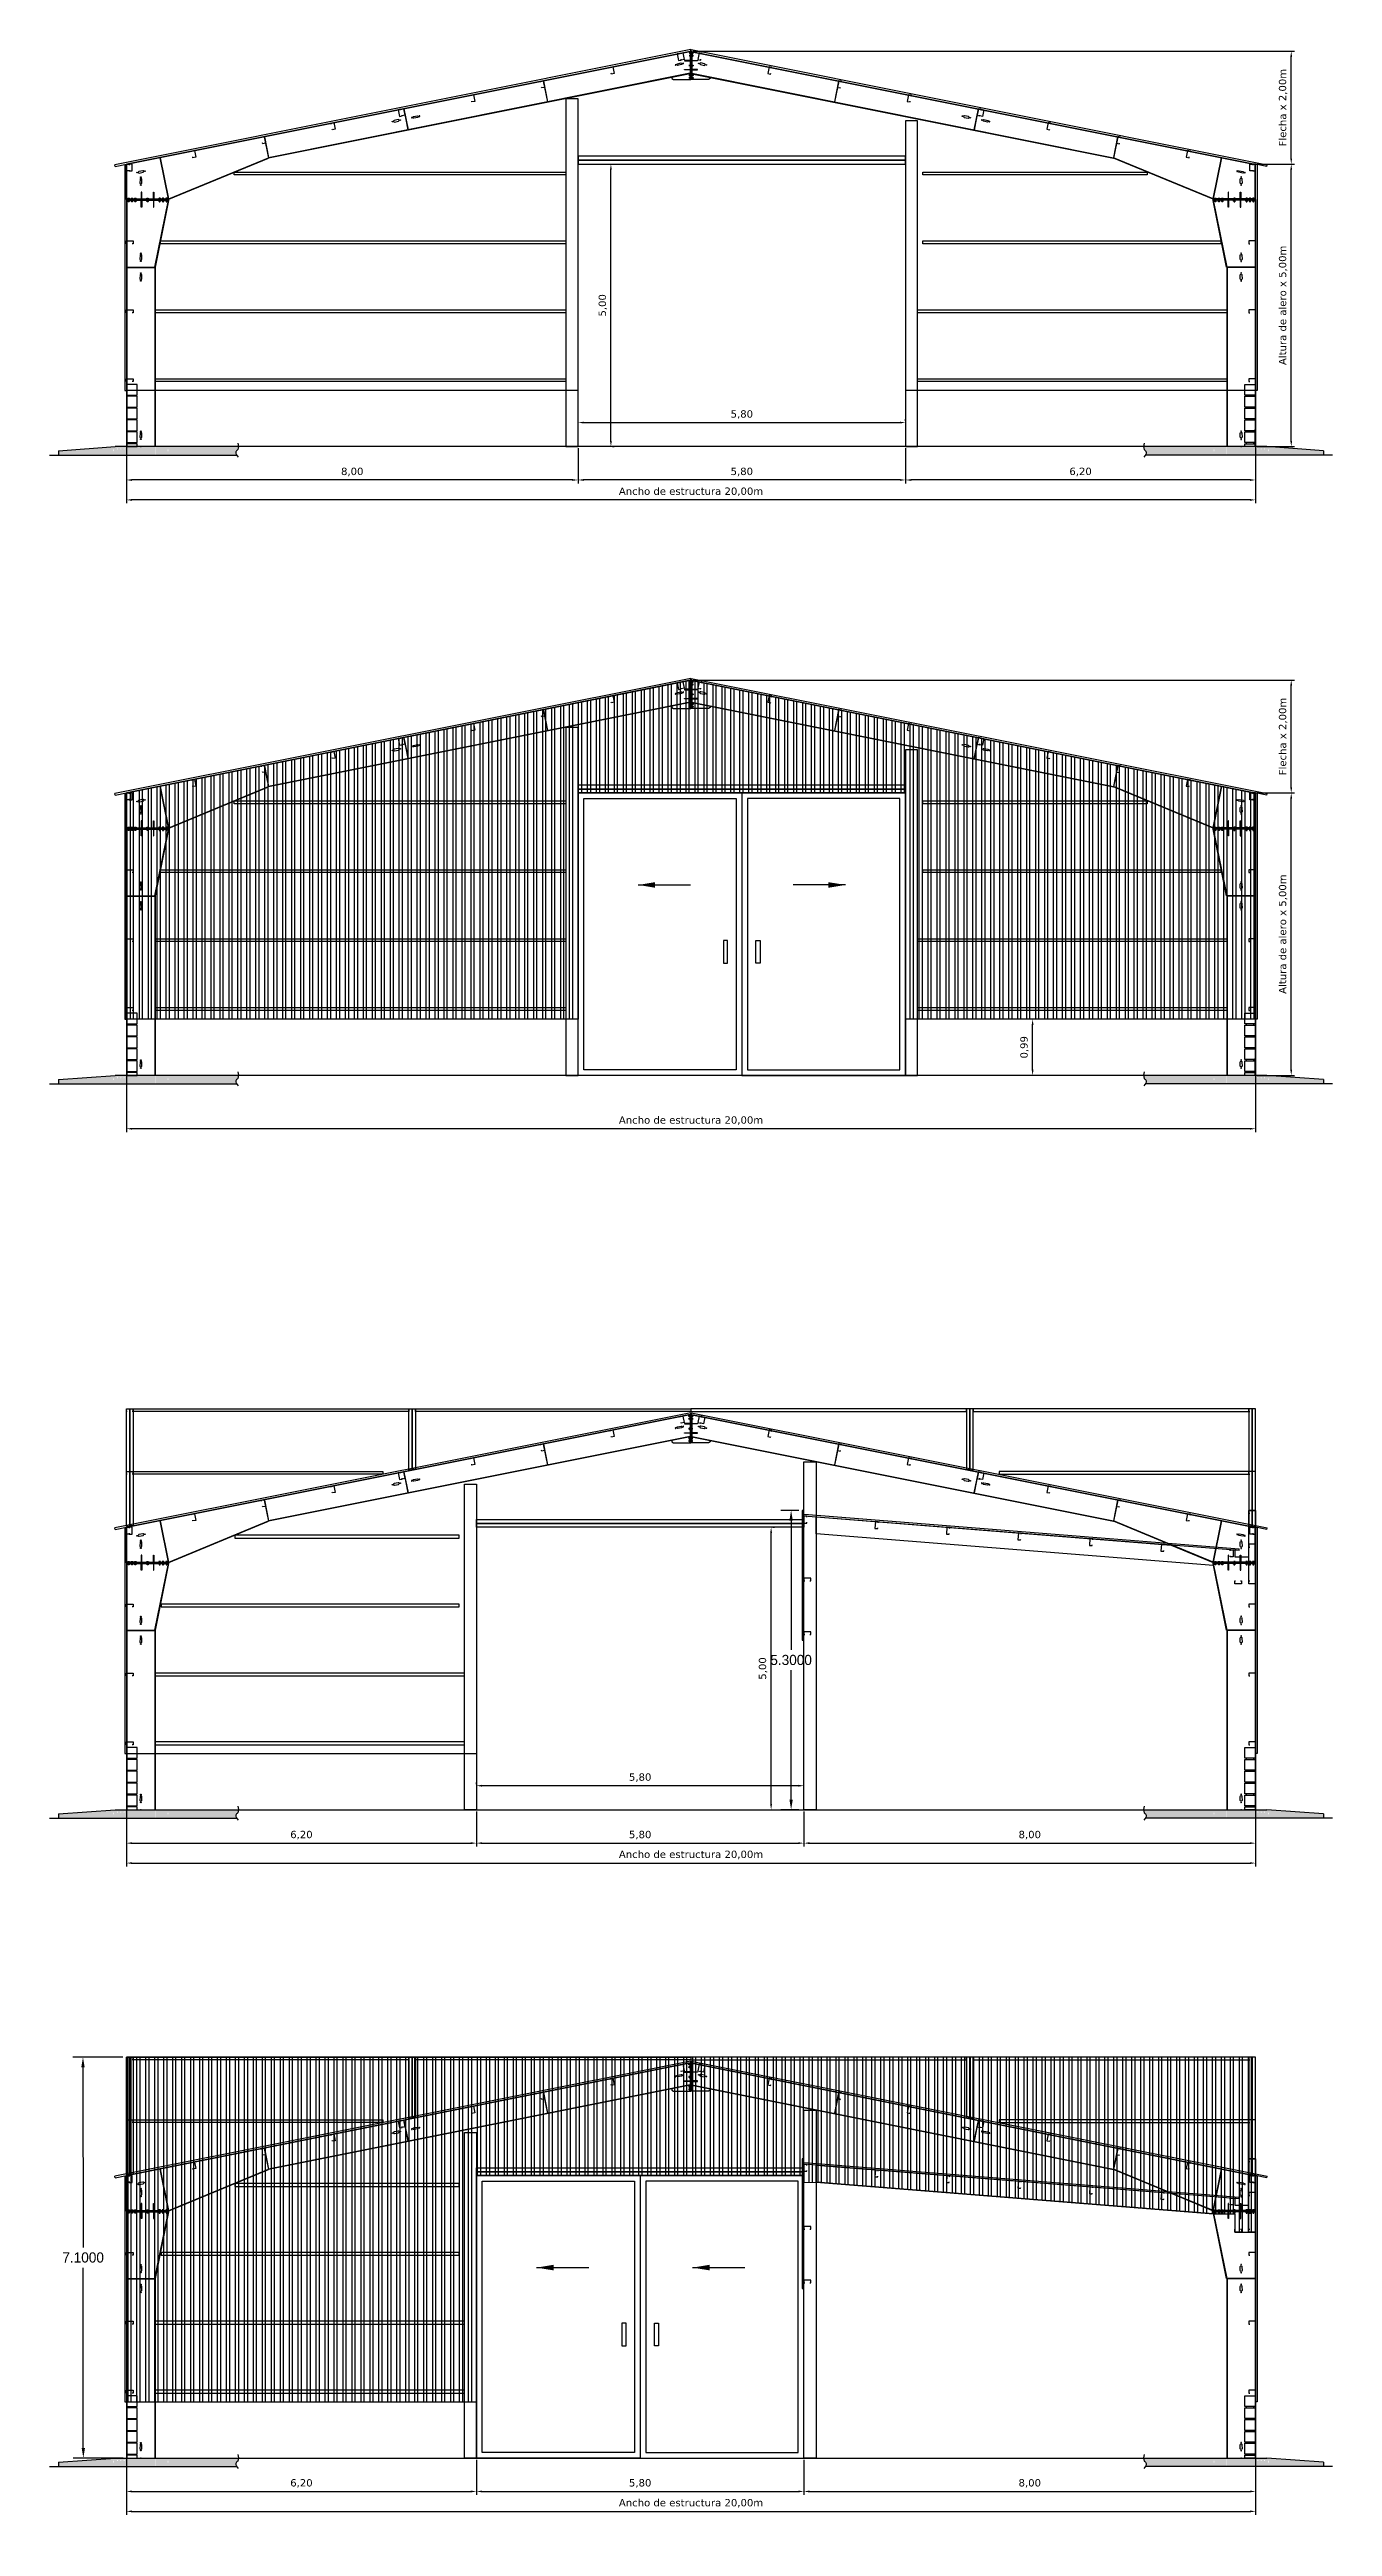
# Model space of a CAD drawing. Header units: millimetres. Extents: x 1972 to 5740, y 370 to 952.
# Drawn here: x 2847.5 to 2870.23, y 591.08 to 634.93 of the extents above; entities that cross this region are included whole.
import ezdxf

# ---------------------------------------------------------------- set-up
doc = ezdxf.new("R2010")
doc.units = ezdxf.units.MM
doc.header["$LTSCALE"] = 15
doc.linetypes.add('ACAD_ISO02W100', pattern=[15, 12, -3])
doc.layers.add('1', color=7, linetype='Continuous')
doc.layers.add('2', color=2, linetype='Continuous')
doc.layers.add('MUROS', color=1, linetype='Continuous', lineweight=30)
doc.styles.add('ARIAL', font='verdana.ttf')
doc.dimstyles.new('Cota 0.13', dxfattribs={"dimtxt": 0.13, "dimasz": 0.1, "dimexe": 0.06, "dimexo": 0.03, "dimgap": 0.06, "dimtad": 1, "dimzin": 1, "dimtxsty": 'ARIAL', "dimcen": 2.5, "dimadec": 0, "dimazin": 0, "dimtfac": 1, "dimtmove": 0, "dimatfit": 3, "dimfxl": 1, "dimarcsym": 0})
doc.dimstyles.new('Cota 0.5', dxfattribs={"dimtxt": 0.5, "dimasz": 0.3, "dimexe": 0.05, "dimexo": 0.0625, "dimgap": 0.1, "dimtad": 1, "dimzin": 1, "dimtxsty": 'ARIAL', "dimcen": 2.5, "dimadec": 0, "dimazin": 0, "dimtfac": 1, "dimtmove": 0, "dimatfit": 3, "dimfxl": 1, "dimarcsym": 0})
doc.dimstyles.get("Standard").update_dxf_attribs({"dimtxt": 0.18, "dimasz": 0.18, "dimexe": 0.18, "dimexo": 0.0625, "dimgap": 0.09, "dimtad": 0, "dimtih": 1, "dimtoh": 1, "dimdec": 4, "dimzin": 0, "dimdsep": 46, "dimtxsty": 'Standard', "dimcen": 0.09, "dimadec": 0, "dimazin": 0, "dimtfac": 1, "dimtdec": 4, "dimtofl": 0, "dimtmove": 0, "dimatfit": 3, "dimfxl": 1, "dimtolj": 1, "dimtzin": 0, "dimarcsym": 0})

msp = doc.modelspace()

# ---------------------------------------------------------------- blocks, each defined once
blk = doc.blocks.new('To 5-8')
at = {"layer": '1'}
for p, q in [((-0.014, 0.009), (-0.014, 0)), ((-0.014, 0), (-0.009, 0)), ((0.01, 0.011), (-0.01, 0.011)), ((-0.008, 0), (-0.007, 0)), ((-0.007, 0.009), (-0.007, 0)), ((-0.007, 0), (0.007, 0)), ((0.007, 0.009), (0.007, 0)), ((0.007, 0), (0.008, 0)), ((0.009, 0), (0.014, 0)), ((0.014, 0), (0.014, 0.009)), ((-0.008, -0.001), (-0.008, -0.048)), ((-0.008, -0.048), (0.008, -0.048)), ((-0.008, -0.048), (-0.005, -0.05)), ((-0.005, -0.05), (0.005, -0.05)), ((0.005, -0.05), (0.008, -0.048)), ((0.008, -0.048), (0.008, -0.001))]:
    blk.add_line(p, q, dxfattribs=at)
for centre, radius, start, end in [((-0.01, 0.005), 0.00528, 48.7117, 131.2883), ((0, -0.009), 0.0192, 68.6636, 111.3364), ((0.01, 0.005), 0.00528, 48.7117, 131.2883), ((-0.009, -0.001), 0.00064, 0, 90), ((0.009, -0.001), 0.00064, 90, 180)]:
    blk.add_arc(centre, radius, start, end, dxfattribs=at)
at = {"layer": '2'}
for p, q in [((0.008, -0.003), (-0.008, -0.003)), ((-0.005, -0.003), (-0.005, -0.05)), ((0.005, -0.003), (0.005, -0.05))]:
    blk.add_line(p, q, dxfattribs=at)
blk = doc.blocks.new('Tu 5-8')
at = {"layer": '1'}
for p, q in [((0.01, 0), (-0.01, 0)), ((-0.014, -0.001), (-0.014, -0.008)), ((-0.014, -0.008), (-0.014, -0.014)), ((-0.01, -0.015), (0.01, -0.015)), ((-0.007, -0.001), (-0.007, -0.008)), ((-0.007, -0.008), (-0.007, -0.014)), ((0.007, -0.001), (0.007, -0.008)), ((0.007, -0.008), (0.007, -0.014)), ((0.014, -0.001), (0.014, -0.008)), ((0.014, -0.008), (0.014, -0.014))]:
    blk.add_line(p, q, dxfattribs=at)
for centre, radius, start, end in [((-0.01, -0.008), 0.00752, 62.3999, 117.6001), ((0, -0.029), 0.0288, 75.9969, 104.0031), ((-0.01, -0.008), 0.00752, 242.3999, 297.6001), ((0, 0.014), 0.0288, 255.9969, 284.0031), ((0.01, -0.008), 0.00752, 62.3999, 117.6001), ((0.01, -0.008), 0.00752, 242.3999, 297.6001)]:
    blk.add_arc(centre, radius, start, end, dxfattribs=at)
blk = doc.blocks.new('*D219')
at = {"color": 0, "linetype": 'Continuous', "lineweight": -2, "transparency": 16777216}
for p, q in [((2848.864, 592.287), (2848.864, 591.282)), ((2868.864, 592.287), (2868.864, 591.282)), ((2848.964, 591.342), (2868.764, 591.342))]:
    blk.add_line(p, q, dxfattribs=at)
at = {"color": 0, "linetype": 'Continuous', "transparency": 16777216}
for points in [[(2848.964, 591.359), (2848.964, 591.326), (2848.864, 591.342)], [(2868.764, 591.359), (2868.764, 591.326), (2868.864, 591.342)]]:
    blk.add_solid(points, dxfattribs=at)
at = {"layer": 'Defpoints', "color": 0, "linetype": 'Continuous', "transparency": 16777216}
for p in [(2848.864, 592.317), (2868.864, 592.317), (2868.864, 591.342)]:
    blk.add_point(p, dxfattribs=at)
at = {"color": 0, "linetype": 'Continuous', "transparency": 16777216, "insert": (2858.864, 591.486), "char_height": 0.13, "attachment_point": 5, "style": 'ARIAL'}
blk.add_mtext('Ancho de estructura 20,00m', dxfattribs=at)
blk = doc.blocks.new('fsdasdfasdfasdf')
at = {"color": 5}
blk.add_lwpolyline([(0.1, 0.035), (0.031, 0.022, 1), (0.037, -0.008), (0.106, 0.006, 1)], format="xyb", close=True, dxfattribs=at)
for centre in [(0, 0), (0.137, 0.027)]:
    blk.add_circle(centre, 0.006, dxfattribs=at)
blk = doc.blocks.new('*D236')
at = {"color": 0, "lineweight": -2, "transparency": 16777216}
for p, q in [((2855.064, 592.257), (2855.064, 591.635)), ((2848.864, 591.755), (2848.864, 591.635)), ((2848.964, 591.695), (2854.964, 591.695))]:
    blk.add_line(p, q, dxfattribs=at)
at = {"color": 0, "transparency": 16777216}
for points in [[(2848.964, 591.712), (2848.964, 591.678), (2848.864, 591.695)], [(2854.964, 591.712), (2854.964, 591.678), (2855.064, 591.695)]]:
    blk.add_solid(points, dxfattribs=at)
at = {"layer": 'Defpoints', "color": 0, "transparency": 16777216}
for p in [(2855.064, 592.287), (2848.864, 591.785), (2855.064, 591.695)]:
    blk.add_point(p, dxfattribs=at)
at = {"color": 0, "transparency": 16777216, "insert": (2851.964, 591.838), "char_height": 0.13, "attachment_point": 5, "style": 'ARIAL'}
blk.add_mtext('6,20', dxfattribs=at)
blk = doc.blocks.new('*D237')
at = {"color": 0, "lineweight": -2, "transparency": 16777216}
for p, q in [((2860.864, 592.257), (2860.864, 591.635)), ((2855.064, 591.916), (2855.064, 591.635)), ((2855.164, 591.695), (2860.764, 591.695))]:
    blk.add_line(p, q, dxfattribs=at)
at = {"color": 0, "transparency": 16777216}
for points in [[(2855.164, 591.712), (2855.164, 591.678), (2855.064, 591.695)], [(2860.764, 591.712), (2860.764, 591.678), (2860.864, 591.695)]]:
    blk.add_solid(points, dxfattribs=at)
at = {"layer": 'Defpoints', "color": 0, "transparency": 16777216}
for p in [(2860.864, 592.287), (2855.064, 591.946), (2860.864, 591.695)]:
    blk.add_point(p, dxfattribs=at)
at = {"color": 0, "transparency": 16777216, "insert": (2857.964, 591.838), "char_height": 0.13, "attachment_point": 5, "style": 'ARIAL'}
blk.add_mtext('5,80', dxfattribs=at)
blk = doc.blocks.new('*D238')
at = {"color": 0, "lineweight": -2, "transparency": 16777216}
for p, q in [((2860.864, 591.693), (2860.864, 591.635)), ((2860.964, 591.695), (2868.764, 591.695)), ((2868.864, 591.755), (2868.864, 591.635))]:
    blk.add_line(p, q, dxfattribs=at)
at = {"color": 0, "transparency": 16777216}
for points in [[(2860.964, 591.712), (2860.964, 591.678), (2860.864, 591.695)], [(2868.764, 591.712), (2868.764, 591.678), (2868.864, 591.695)]]:
    blk.add_solid(points, dxfattribs=at)
at = {"layer": 'Defpoints', "color": 0, "transparency": 16777216}
for p in [(2860.864, 591.723), (2868.864, 591.785), (2868.864, 591.695)]:
    blk.add_point(p, dxfattribs=at)
at = {"color": 0, "transparency": 16777216, "insert": (2864.864, 591.838), "char_height": 0.13, "attachment_point": 5, "style": 'ARIAL'}
blk.add_mtext('8,00', dxfattribs=at)
blk = doc.blocks.new('*D277')
at = {"layer": 'Defpoints', "color": 0, "linetype": 'Continuous', "ltscale": 0.001, "transparency": 16777216}
for p in [(2848.095, 599.387), (2848.864, 599.387), (2848.87, 592.287)]:
    blk.add_point(p, dxfattribs=at)
at = {"layer": 'MUROS', "color": 0, "linetype": 'Continuous', "lineweight": -2, "ltscale": 0.001, "transparency": 16777216}
for p, q in [((2848.801, 599.387), (2847.915, 599.387)), ((2848.095, 599.207), (2848.098, 596.017)), ((2848.101, 592.467), (2848.098, 595.657)), ((2848.808, 592.287), (2847.921, 592.287))]:
    blk.add_line(p, q, dxfattribs=at)
at = {"layer": 'MUROS', "color": 0, "linetype": 'Continuous', "ltscale": 0.001, "transparency": 16777216}
for points in [[(2848.125, 599.207), (2848.065, 599.207), (2848.095, 599.387)], [(2848.131, 592.467), (2848.071, 592.467), (2848.101, 592.287)]]:
    blk.add_solid(points, dxfattribs=at)
at = {"layer": 'MUROS', "color": 0, "linetype": 'Continuous', "ltscale": 0.001, "transparency": 16777216, "insert": (2848.098, 595.837), "char_height": 0.18, "attachment_point": 5}
blk.add_mtext('\\A1;7.1000', dxfattribs=at)
blk = doc.blocks.new('*D211')
at = {"color": 0, "linetype": 'Continuous', "lineweight": -2, "transparency": 16777216}
for p, q in [((2848.864, 603.767), (2848.864, 602.761)), ((2868.864, 603.767), (2868.864, 602.761)), ((2848.964, 602.821), (2868.764, 602.821))]:
    blk.add_line(p, q, dxfattribs=at)
at = {"color": 0, "linetype": 'Continuous', "transparency": 16777216}
for points in [[(2848.964, 602.838), (2848.964, 602.805), (2848.864, 602.821)], [(2868.764, 602.838), (2868.764, 602.805), (2868.864, 602.821)]]:
    blk.add_solid(points, dxfattribs=at)
at = {"layer": 'Defpoints', "color": 0, "linetype": 'Continuous', "transparency": 16777216}
for p in [(2848.864, 603.797), (2868.864, 603.797), (2868.864, 602.821)]:
    blk.add_point(p, dxfattribs=at)
at = {"color": 0, "linetype": 'Continuous', "transparency": 16777216, "insert": (2858.864, 602.966), "char_height": 0.13, "attachment_point": 5, "style": 'ARIAL'}
blk.add_mtext('Ancho de estructura 20,00m', dxfattribs=at)
blk = doc.blocks.new('*D216')
at = {"color": 0, "lineweight": -2, "transparency": 16777216}
for p, q in [((2855.064, 603.737), (2855.064, 603.114)), ((2848.864, 603.234), (2848.864, 603.114)), ((2848.964, 603.174), (2854.964, 603.174))]:
    blk.add_line(p, q, dxfattribs=at)
at = {"color": 0, "transparency": 16777216}
for points in [[(2848.964, 603.191), (2848.964, 603.158), (2848.864, 603.174)], [(2854.964, 603.191), (2854.964, 603.158), (2855.064, 603.174)]]:
    blk.add_solid(points, dxfattribs=at)
at = {"layer": 'Defpoints', "color": 0, "transparency": 16777216}
for p in [(2855.064, 603.767), (2848.864, 603.264), (2855.064, 603.174)]:
    blk.add_point(p, dxfattribs=at)
at = {"color": 0, "transparency": 16777216, "insert": (2851.964, 603.317), "char_height": 0.13, "attachment_point": 5, "style": 'ARIAL'}
blk.add_mtext('6,20', dxfattribs=at)
blk = doc.blocks.new('*D217')
at = {"color": 0, "lineweight": -2, "transparency": 16777216}
for p, q in [((2860.864, 603.737), (2860.864, 603.114)), ((2855.064, 603.395), (2855.064, 603.114)), ((2855.164, 603.174), (2860.764, 603.174))]:
    blk.add_line(p, q, dxfattribs=at)
at = {"color": 0, "transparency": 16777216}
for points in [[(2855.164, 603.191), (2855.164, 603.158), (2855.064, 603.174)], [(2860.764, 603.191), (2860.764, 603.158), (2860.864, 603.174)]]:
    blk.add_solid(points, dxfattribs=at)
at = {"layer": 'Defpoints', "color": 0, "transparency": 16777216}
for p in [(2860.864, 603.767), (2855.064, 603.425), (2860.864, 603.174)]:
    blk.add_point(p, dxfattribs=at)
at = {"color": 0, "transparency": 16777216, "insert": (2857.964, 603.317), "char_height": 0.13, "attachment_point": 5, "style": 'ARIAL'}
blk.add_mtext('5,80', dxfattribs=at)
blk = doc.blocks.new('*D218')
at = {"color": 0, "lineweight": -2, "transparency": 16777216}
for p, q in [((2860.864, 603.173), (2860.864, 603.114)), ((2860.964, 603.174), (2868.764, 603.174)), ((2868.864, 603.234), (2868.864, 603.114))]:
    blk.add_line(p, q, dxfattribs=at)
at = {"color": 0, "transparency": 16777216}
for points in [[(2860.964, 603.191), (2860.964, 603.158), (2860.864, 603.174)], [(2868.764, 603.191), (2868.764, 603.158), (2868.864, 603.174)]]:
    blk.add_solid(points, dxfattribs=at)
at = {"layer": 'Defpoints', "color": 0, "transparency": 16777216}
for p in [(2860.864, 603.203), (2868.864, 603.264), (2868.864, 603.174)]:
    blk.add_point(p, dxfattribs=at)
at = {"color": 0, "transparency": 16777216, "insert": (2864.864, 603.317), "char_height": 0.13, "attachment_point": 5, "style": 'ARIAL'}
blk.add_mtext('8,00', dxfattribs=at)
blk = doc.blocks.new('*D212')
at = {"color": 0, "lineweight": -2, "transparency": 16777216}
for p, q in [((2860.313, 608.767), (2860.343, 608.767)), ((2860.283, 603.867), (2860.283, 608.667)), ((2860.313, 603.767), (2860.343, 603.767))]:
    blk.add_line(p, q, dxfattribs=at)
at = {"color": 0, "transparency": 16777216}
for points in [[(2860.266, 608.667), (2860.299, 608.667), (2860.283, 608.767)], [(2860.266, 603.867), (2860.299, 603.867), (2860.283, 603.767)]]:
    blk.add_solid(points, dxfattribs=at)
at = {"layer": 'Defpoints', "color": 0, "transparency": 16777216}
for p in [(2860.283, 608.767), (2860.283, 608.767), (2860.283, 603.767)]:
    blk.add_point(p, dxfattribs=at)
at = {"color": 0, "transparency": 16777216, "insert": (2860.14, 606.267), "char_height": 0.13, "attachment_point": 5, "rotation": 90, "style": 'ARIAL'}
blk.add_mtext('5,00', dxfattribs=at)
blk = doc.blocks.new('*D213')
at = {"color": 0, "lineweight": -2, "transparency": 16777216}
for p, q in [((2855.064, 604.221), (2855.064, 604.251)), ((2860.764, 604.191), (2855.164, 604.191)), ((2860.864, 604.221), (2860.864, 604.251))]:
    blk.add_line(p, q, dxfattribs=at)
at = {"color": 0, "transparency": 16777216}
for points in [[(2855.164, 604.208), (2855.164, 604.174), (2855.064, 604.191)], [(2860.764, 604.208), (2860.764, 604.174), (2860.864, 604.191)]]:
    blk.add_solid(points, dxfattribs=at)
at = {"layer": 'Defpoints', "color": 0, "transparency": 16777216}
for p in [(2855.064, 604.191), (2855.064, 604.191), (2860.864, 604.191)]:
    blk.add_point(p, dxfattribs=at)
at = {"color": 0, "transparency": 16777216, "insert": (2857.964, 604.334), "char_height": 0.13, "attachment_point": 5, "style": 'ARIAL'}
blk.add_mtext('5,80', dxfattribs=at)
blk = doc.blocks.new('*D279')
at = {"layer": 'Defpoints', "color": 0, "linetype": 'Continuous', "ltscale": 0.001, "transparency": 16777216}
for p in [(2860.834, 609.067), (2860.637, 603.767), (2860.834, 603.767)]:
    blk.add_point(p, dxfattribs=at)
at = {"layer": 'MUROS', "color": 0, "linetype": 'Continuous', "lineweight": -2, "ltscale": 0.001, "transparency": 16777216}
for p, q in [((2860.771, 609.067), (2860.457, 609.067)), ((2860.637, 608.887), (2860.637, 606.597)), ((2860.637, 603.947), (2860.637, 606.237)), ((2860.771, 603.767), (2860.457, 603.767))]:
    blk.add_line(p, q, dxfattribs=at)
at = {"layer": 'MUROS', "color": 0, "linetype": 'Continuous', "ltscale": 0.001, "transparency": 16777216}
for points in [[(2860.607, 608.887), (2860.667, 608.887), (2860.637, 609.067)], [(2860.607, 603.947), (2860.667, 603.947), (2860.637, 603.767)]]:
    blk.add_solid(points, dxfattribs=at)
at = {"layer": 'MUROS', "color": 0, "linetype": 'Continuous', "ltscale": 0.001, "transparency": 16777216, "insert": (2860.637, 606.417), "char_height": 0.18, "attachment_point": 5}
blk.add_mtext('\\A1;5.3000', dxfattribs=at)
blk = doc.blocks.new('*D242')
at = {"color": 0, "linetype": 'Continuous', "lineweight": -2, "transparency": 16777216}
for p, q in [((2848.864, 616.769), (2848.864, 615.764)), ((2868.864, 616.769), (2868.864, 615.764)), ((2868.764, 615.824), (2848.964, 615.824))]:
    blk.add_line(p, q, dxfattribs=at)
at = {"color": 0, "linetype": 'Continuous', "transparency": 16777216}
for points in [[(2848.964, 615.84), (2848.964, 615.807), (2848.864, 615.824)], [(2868.764, 615.84), (2868.764, 615.807), (2868.864, 615.824)]]:
    blk.add_solid(points, dxfattribs=at)
at = {"layer": 'Defpoints', "color": 0, "linetype": 'Continuous', "transparency": 16777216}
for p in [(2848.864, 616.799), (2868.864, 616.799), (2848.864, 615.824)]:
    blk.add_point(p, dxfattribs=at)
at = {"color": 0, "linetype": 'Continuous', "transparency": 16777216, "insert": (2858.864, 615.968), "char_height": 0.13, "attachment_point": 5, "style": 'ARIAL'}
blk.add_mtext('Ancho de estructura 20,00m', dxfattribs=at)
blk = doc.blocks.new('*D243')
at = {"color": 0, "lineweight": -2, "transparency": 16777216}
for p, q in [((2868.894, 621.769), (2869.555, 621.769)), ((2869.495, 616.869), (2869.495, 621.669)), ((2868.894, 616.769), (2869.555, 616.769))]:
    blk.add_line(p, q, dxfattribs=at)
at = {"color": 0, "transparency": 16777216}
for points in [[(2869.478, 621.669), (2869.511, 621.669), (2869.495, 621.769)], [(2869.478, 616.869), (2869.511, 616.869), (2869.495, 616.769)]]:
    blk.add_solid(points, dxfattribs=at)
at = {"layer": 'Defpoints', "color": 0, "transparency": 16777216}
for p in [(2868.864, 621.769), (2869.495, 621.769), (2868.864, 616.769)]:
    blk.add_point(p, dxfattribs=at)
at = {"color": 0, "transparency": 16777216, "insert": (2869.351, 619.269), "char_height": 0.13, "attachment_point": 5, "rotation": 90, "style": 'ARIAL'}
blk.add_mtext('Altura de alero x 5,00m', dxfattribs=at)
blk = doc.blocks.new('*D244')
at = {"color": 0, "lineweight": -2, "transparency": 16777216}
for p, q in [((2858.894, 623.769), (2869.555, 623.769)), ((2869.495, 621.869), (2869.495, 623.669)), ((2868.894, 621.769), (2869.555, 621.769))]:
    blk.add_line(p, q, dxfattribs=at)
at = {"color": 0, "transparency": 16777216}
for points in [[(2869.478, 623.669), (2869.511, 623.669), (2869.495, 623.769)], [(2869.478, 621.869), (2869.511, 621.869), (2869.495, 621.769)]]:
    blk.add_solid(points, dxfattribs=at)
at = {"layer": 'Defpoints', "color": 0, "transparency": 16777216}
for p in [(2858.864, 623.769), (2869.495, 623.769), (2868.864, 621.769)]:
    blk.add_point(p, dxfattribs=at)
at = {"color": 0, "transparency": 16777216, "insert": (2869.351, 622.769), "char_height": 0.13, "attachment_point": 5, "rotation": 90, "style": 'ARIAL'}
blk.add_mtext('Flecha x 2,00m', dxfattribs=at)
blk = doc.blocks.new('*D245')
at = {"color": 0, "lineweight": -2, "transparency": 16777216}
for p, q in [((2864.895, 617.763), (2864.854, 617.763)), ((2864.914, 616.869), (2864.914, 617.663)), ((2864.895, 616.769), (2864.854, 616.769))]:
    blk.add_line(p, q, dxfattribs=at)
at = {"color": 0, "transparency": 16777216}
for points in [[(2864.898, 617.663), (2864.931, 617.663), (2864.914, 617.763)], [(2864.898, 616.869), (2864.931, 616.869), (2864.914, 616.769)]]:
    blk.add_solid(points, dxfattribs=at)
at = {"layer": 'Defpoints', "color": 0, "transparency": 16777216}
for p in [(2864.914, 617.763), (2864.925, 617.763), (2864.925, 616.769)]:
    blk.add_point(p, dxfattribs=at)
at = {"color": 0, "transparency": 16777216, "insert": (2864.772, 617.266), "char_height": 0.13, "attachment_point": 5, "rotation": 90, "style": 'ARIAL'}
blk.add_mtext('0,99', dxfattribs=at)
blk = doc.blocks.new('*D239')
at = {"color": 0, "linetype": 'Continuous', "lineweight": -2, "transparency": 16777216}
for p, q in [((2848.864, 627.903), (2848.864, 626.898)), ((2868.864, 627.903), (2868.864, 626.898)), ((2868.764, 626.958), (2848.964, 626.958))]:
    blk.add_line(p, q, dxfattribs=at)
at = {"color": 0, "linetype": 'Continuous', "transparency": 16777216}
for points in [[(2848.964, 626.974), (2848.964, 626.941), (2848.864, 626.958)], [(2868.764, 626.974), (2868.764, 626.941), (2868.864, 626.958)]]:
    blk.add_solid(points, dxfattribs=at)
at = {"layer": 'Defpoints', "color": 0, "linetype": 'Continuous', "transparency": 16777216}
for p in [(2848.864, 627.933), (2868.864, 627.933), (2848.864, 626.958)]:
    blk.add_point(p, dxfattribs=at)
at = {"color": 0, "linetype": 'Continuous', "transparency": 16777216, "insert": (2858.864, 627.102), "char_height": 0.13, "attachment_point": 5, "style": 'ARIAL'}
blk.add_mtext('Ancho de estructura 20,00m', dxfattribs=at)
blk = doc.blocks.new('*D240')
at = {"color": 0, "lineweight": -2, "transparency": 16777216}
for p, q in [((2868.894, 632.903), (2869.555, 632.903)), ((2869.495, 628.003), (2869.495, 632.803)), ((2868.894, 627.903), (2869.555, 627.903))]:
    blk.add_line(p, q, dxfattribs=at)
at = {"color": 0, "transparency": 16777216}
for points in [[(2869.478, 632.803), (2869.511, 632.803), (2869.495, 632.903)], [(2869.478, 628.003), (2869.511, 628.003), (2869.495, 627.903)]]:
    blk.add_solid(points, dxfattribs=at)
at = {"layer": 'Defpoints', "color": 0, "transparency": 16777216}
for p in [(2868.864, 632.903), (2869.495, 632.903), (2868.864, 627.903)]:
    blk.add_point(p, dxfattribs=at)
at = {"color": 0, "transparency": 16777216, "insert": (2869.351, 630.403), "char_height": 0.13, "attachment_point": 5, "rotation": 90, "style": 'ARIAL'}
blk.add_mtext('Altura de alero x 5,00m', dxfattribs=at)
blk = doc.blocks.new('*D241')
at = {"color": 0, "lineweight": -2, "transparency": 16777216}
for p, q in [((2858.894, 634.903), (2869.555, 634.903)), ((2869.495, 633.003), (2869.495, 634.803)), ((2868.894, 632.903), (2869.555, 632.903))]:
    blk.add_line(p, q, dxfattribs=at)
at = {"color": 0, "transparency": 16777216}
for points in [[(2869.478, 634.803), (2869.511, 634.803), (2869.495, 634.903)], [(2869.478, 633.003), (2869.511, 633.003), (2869.495, 632.903)]]:
    blk.add_solid(points, dxfattribs=at)
at = {"layer": 'Defpoints', "color": 0, "transparency": 16777216}
for p in [(2858.864, 634.903), (2869.495, 634.903), (2868.864, 632.903)]:
    blk.add_point(p, dxfattribs=at)
at = {"color": 0, "transparency": 16777216, "insert": (2869.351, 633.903), "char_height": 0.13, "attachment_point": 5, "rotation": 90, "style": 'ARIAL'}
blk.add_mtext('Flecha x 2,00m', dxfattribs=at)
blk = doc.blocks.new('*D246')
at = {"color": 0, "lineweight": -2, "transparency": 16777216}
for p, q in [((2862.664, 627.873), (2862.664, 627.251)), ((2868.764, 627.311), (2862.764, 627.311)), ((2868.864, 627.37), (2868.864, 627.251))]:
    blk.add_line(p, q, dxfattribs=at)
at = {"color": 0, "transparency": 16777216}
for points in [[(2862.764, 627.327), (2862.764, 627.294), (2862.664, 627.311)], [(2868.764, 627.327), (2868.764, 627.294), (2868.864, 627.311)]]:
    blk.add_solid(points, dxfattribs=at)
at = {"layer": 'Defpoints', "color": 0, "transparency": 16777216}
for p in [(2862.664, 627.903), (2862.664, 627.311), (2868.864, 627.4)]:
    blk.add_point(p, dxfattribs=at)
at = {"color": 0, "transparency": 16777216, "insert": (2865.764, 627.453), "char_height": 0.13, "attachment_point": 5, "style": 'ARIAL'}
blk.add_mtext('6,20', dxfattribs=at)
blk = doc.blocks.new('*D272')
at = {"color": 0, "lineweight": -2, "transparency": 16777216}
for p, q in [((2856.864, 627.873), (2856.864, 627.251)), ((2862.564, 627.311), (2856.964, 627.311)), ((2862.664, 627.532), (2862.664, 627.251))]:
    blk.add_line(p, q, dxfattribs=at)
at = {"color": 0, "transparency": 16777216}
for points in [[(2856.964, 627.327), (2856.964, 627.294), (2856.864, 627.311)], [(2862.564, 627.327), (2862.564, 627.294), (2862.664, 627.311)]]:
    blk.add_solid(points, dxfattribs=at)
at = {"layer": 'Defpoints', "color": 0, "transparency": 16777216}
for p in [(2856.864, 627.903), (2856.864, 627.311), (2862.664, 627.562)]:
    blk.add_point(p, dxfattribs=at)
at = {"color": 0, "transparency": 16777216, "insert": (2859.764, 627.453), "char_height": 0.13, "attachment_point": 5, "style": 'ARIAL'}
blk.add_mtext('5,80', dxfattribs=at)
blk = doc.blocks.new('*D273')
at = {"color": 0, "lineweight": -2, "transparency": 16777216}
for p, q in [((2848.864, 627.37), (2848.864, 627.251)), ((2856.764, 627.311), (2848.964, 627.311)), ((2856.864, 627.309), (2856.864, 627.251))]:
    blk.add_line(p, q, dxfattribs=at)
at = {"color": 0, "transparency": 16777216}
for points in [[(2848.964, 627.327), (2848.964, 627.294), (2848.864, 627.311)], [(2856.764, 627.327), (2856.764, 627.294), (2856.864, 627.311)]]:
    blk.add_solid(points, dxfattribs=at)
at = {"layer": 'Defpoints', "color": 0, "transparency": 16777216}
for p in [(2848.864, 627.4), (2848.864, 627.311), (2856.864, 627.339)]:
    blk.add_point(p, dxfattribs=at)
at = {"color": 0, "transparency": 16777216, "insert": (2852.864, 627.453), "char_height": 0.13, "attachment_point": 5, "style": 'ARIAL'}
blk.add_mtext('8,00', dxfattribs=at)
blk = doc.blocks.new('*D274')
at = {"color": 0, "lineweight": -2, "transparency": 16777216}
for p, q in [((2857.475, 632.903), (2857.505, 632.903)), ((2857.445, 628.003), (2857.445, 632.803)), ((2857.475, 627.903), (2857.505, 627.903))]:
    blk.add_line(p, q, dxfattribs=at)
at = {"color": 0, "transparency": 16777216}
for points in [[(2857.429, 632.803), (2857.462, 632.803), (2857.445, 632.903)], [(2857.429, 628.003), (2857.462, 628.003), (2857.445, 627.903)]]:
    blk.add_solid(points, dxfattribs=at)
at = {"layer": 'Defpoints', "color": 0, "transparency": 16777216}
for p in [(2857.445, 632.903), (2857.445, 632.903), (2857.445, 627.903)]:
    blk.add_point(p, dxfattribs=at)
at = {"color": 0, "transparency": 16777216, "insert": (2857.303, 630.403), "char_height": 0.13, "attachment_point": 5, "rotation": 90, "style": 'ARIAL'}
blk.add_mtext('5,00', dxfattribs=at)
blk = doc.blocks.new('*D275')
at = {"color": 0, "lineweight": -2, "transparency": 16777216}
for p, q in [((2856.864, 628.357), (2856.864, 628.387)), ((2856.964, 628.327), (2862.564, 628.327)), ((2862.664, 628.357), (2862.664, 628.387))]:
    blk.add_line(p, q, dxfattribs=at)
at = {"color": 0, "transparency": 16777216}
for points in [[(2856.964, 628.344), (2856.964, 628.311), (2856.864, 628.327)], [(2862.564, 628.344), (2862.564, 628.311), (2862.664, 628.327)]]:
    blk.add_solid(points, dxfattribs=at)
at = {"layer": 'Defpoints', "color": 0, "transparency": 16777216}
for p in [(2856.864, 628.327), (2862.664, 628.327), (2862.664, 628.327)]:
    blk.add_point(p, dxfattribs=at)
at = {"color": 0, "transparency": 16777216, "insert": (2859.764, 628.47), "char_height": 0.13, "attachment_point": 5, "style": 'ARIAL'}
blk.add_mtext('5,80', dxfattribs=at)

# ---------------------------------------------------------------- dimensions: what is measured, and where the dimension line sits
at = {"color": 0}
for base, p1, p2, text, picture, middle in [((2869.49479, 634.90297), (2868.86393, 632.90297), (2858.86393, 634.90297), 'Flecha x <>m', '*D241', (2869.35071, 633.90297)), ((2869.49479, 632.90297), (2868.86393, 627.90297), (2868.86393, 632.90297), 'Altura de alero x <>m', '*D240', (2869.35071, 630.40297)), ((2869.49479, 623.76881), (2868.86393, 621.76881), (2858.86393, 623.76881), 'Flecha x <>m', '*D244', (2869.35071, 622.76881)), ((2869.49479, 621.76881), (2868.86393, 616.76881), (2868.86393, 621.76881), 'Altura de alero x <>m', '*D243', (2869.35071, 619.26881))]:
    dim = msp.add_linear_dim(base=base, p1=p1, p2=p2, angle=90, text=text, dimstyle='Cota 0.13', dxfattribs=at)
    dim.commit()
    dim.dimension.update_dxf_attribs({"geometry": picture, "text_midpoint": middle})
for base, p1, p2, angle, picture, middle in [((2857.44535, 632.90297), (2857.44535, 627.90297), (2857.44535, 632.90297), 90, '*D274', (2857.30289, 630.40297)), ((2862.66393, 628.32745), (2856.86393, 628.32745), (2862.66393, 628.32745), 180, '*D275', (2859.76393, 628.47008)), ((2856.86393, 627.31069), (2862.66393, 627.56183), (2856.86393, 627.90297), 180, '*D272', (2859.76393, 627.45332)), ((2862.66393, 627.31069), (2868.86393, 627.40038), (2862.66393, 627.90297), 180, '*D246', (2865.76393, 627.45319)), ((2848.86393, 627.31069), (2856.86393, 627.3389), (2848.86393, 627.40038), 180, '*D273', (2852.86393, 627.45332)), ((2864.9145, 617.76281), (2864.92529, 616.76881), (2864.92529, 617.76281), 90, '*D245', (2864.77204, 617.26581)), ((2860.28251, 608.76662), (2860.28251, 603.76662), (2860.28251, 608.76662), 90, '*D212', (2860.14005, 606.26662))]:
    dim = msp.add_linear_dim(base=base, p1=p1, p2=p2, angle=angle, dimstyle='Cota 0.13', dxfattribs=at)
    dim.commit()
    dim.dimension.update_dxf_attribs({"geometry": picture, "text_midpoint": middle})
at = {"color": 7, "linetype": 'Continuous'}
for base, p1, p2, picture, middle in [((2848.86393, 626.9578), (2868.86393, 627.93297), (2848.86393, 627.93297), '*D239', (2858.86393, 627.10187)), ((2848.86393, 615.82364), (2868.86393, 616.79881), (2848.86393, 616.79881), '*D242', (2858.86393, 615.96772))]:
    dim = msp.add_linear_dim(base=base, p1=p1, p2=p2, angle=180, text='Ancho de estructura <>m', dimstyle='Cota 0.13', dxfattribs=at)
    dim.commit()
    dim.dimension.update_dxf_attribs({"geometry": picture, "text_midpoint": middle})
at = {"color": 0}
for base, p1, p2, picture, middle in [((2855.06393, 604.1911), (2860.86393, 604.1911), (2855.06393, 604.1911), '*D213', (2857.96393, 604.33373)), ((2855.06393, 603.17433), (2848.86393, 603.26403), (2855.06393, 603.76662), '*D216', (2851.96393, 603.31684)), ((2860.86393, 603.17433), (2855.06393, 603.42547), (2860.86393, 603.76662), '*D217', (2857.96393, 603.31697)), ((2868.86393, 603.17433), (2860.86393, 603.20255), (2868.86393, 603.26403), '*D218', (2864.86393, 603.31697)), ((2855.06393, 591.69513), (2848.86393, 591.78483), (2855.06393, 592.28742), '*D236', (2851.96393, 591.83764)), ((2860.86393, 591.69513), (2855.06393, 591.94627), (2860.86393, 592.28742), '*D237', (2857.96393, 591.83777)), ((2868.86393, 591.69513), (2860.86393, 591.72335), (2868.86393, 591.78483), '*D238', (2864.86393, 591.83777))]:
    dim = msp.add_linear_dim(base=base, p1=p1, p2=p2, dimstyle='Cota 0.13', dxfattribs=at)
    dim.commit()
    dim.dimension.update_dxf_attribs({"geometry": picture, "text_midpoint": middle})
at = {"color": 7, "linetype": 'Continuous'}
for base, p1, p2, picture, middle in [((2868.86393, 602.82144), (2848.86393, 603.79662), (2868.86393, 603.79662), '*D211', (2858.86393, 602.96552)), ((2868.86393, 591.34224), (2848.86393, 592.31742), (2868.86393, 592.31742), '*D219', (2858.86393, 591.48632))]:
    dim = msp.add_linear_dim(base=base, p1=p1, p2=p2, text='Ancho de estructura <>m', dimstyle='Cota 0.13', dxfattribs=at)
    dim.commit()
    dim.dimension.update_dxf_attribs({"geometry": picture, "text_midpoint": middle})
at = {"layer": 'MUROS', "linetype": 'Continuous', "ltscale": 0.001}
for p1, p2, distance, override, picture, middle in [((2860.83393, 609.06662), (2860.83393, 603.76662), -0.19661, {"dimscale": 1}, '*D279', (2860.63733, 606.41662)), ((2848.87023, 592.28742), (2848.86393, 599.38742), 0.76879, {"dimscale": 1, "dimfxl": 0.05}, '*D277', (2848.09829, 595.83673))]:
    dim = msp.add_aligned_dim(p1=p1, p2=p2, distance=distance, dimstyle='Standard', override=override, dxfattribs=at)
    dim.commit()
    dim.dimension.update_dxf_attribs({"geometry": picture, "text_midpoint": middle})

# ---------------------------------------------------------------- hatches: boundary and pattern name
h = msp.add_hatch()
h.set_pattern_fill('AR-CONC', color=256, scale=0.0006, style=0)
h.set_pattern_definition([(50, (2125.60079, 561.67028), (0.109310801, -0.009563451), [0.01143, -0.12573]), (355, (2125.60079, 561.67028), (-0.021145696, 0.114633986), [0.009144, -0.100584]), (100.451, (2125.6099, 561.66948), (0.088165501, 0.105070013), [0.009714, -0.106854]), (46.1842, (2125.6008, 561.70076), (0.162647425, -0.025225397), [0.017145, -0.188595]), (96.6356, (2125.61435, 561.69866), (0.14244254, 0.148455334), [0.014571, -0.160281]), (351.184, (2125.6008, 561.70076), (0.142442763, 0.14845507), [0.013716, -0.150876]), (21, (2125.61603, 561.69314), (0.090968928, -0.061359311), [0.01143, -0.12573]), (326, (2125.61603, 561.69314), (0.037081217, 0.11051278), [0.009144, -0.100584]), (71.4514, (2125.62361, 561.68803), (0.128049894, 0.049153715), [0.009714, -0.106854]), (37.5, (2125.600793, 561.67028), (0.001853162, 0.0507330233), [0, -0.0993648, 0, -0.102108, 0, -0.100965]), (7.5, (2125.600793, 561.67028), (0.0400917975, 0.060108345), [0, -0.0582168, 0, -0.0970788, 0, -0.038481]), (327.5, (2125.56681, 561.67028), (0.081354357, -0.0034372464), [0, -0.0381, 0, -0.118872, 0, -0.157734]), (317.5, (2125.55157, 561.67028), (0.088877509, 0.0152558946), [0, -0.04953, 0, -0.0789432, 0, -0.112014])])
edge = h.paths.add_edge_path()
edge.add_spline(control_points=[(2850.81495, 627.75297), (2850.80197, 627.77221), (2850.78811, 627.8068), (2850.84299, 627.84813), (2850.8486, 627.88353), (2850.8475, 627.90297)], knot_values=[0.05872267, 0.05872267, 0.05872267, 0.05872267, 0.12037337, 0.17418287, 0.23139088, 0.23139088, 0.23139088, 0.23139088], degree=3, periodic=0)
edge.add_line((2850.8475, 627.90297), (2849.37653, 627.90297))
edge.add_line((2849.37653, 627.90297), (2849.37653, 627.75297))
edge.add_line((2849.37653, 627.75297), (2849.59523, 627.75297))
edge.add_line((2849.59523, 627.75297), (2849.59523, 627.85297))
edge.add_line((2849.59523, 627.85297), (2849.60523, 627.85297))
edge.add_line((2849.60523, 627.85297), (2849.60523, 627.82297))
edge.add_arc((2849.60023, 627.82297), 0.005, 180, 360, ccw=False)
edge.add_line((2849.59523, 627.82297), (2849.59523, 627.75297))
edge.add_line((2849.59523, 627.75297), (2850.81495, 627.75297))
h.paths.add_polyline_path([(2849.37023, 627.90297), (2849.12523, 627.90297, -1), (2849.11523, 627.90297), (2848.87023, 627.90297), (2848.87023, 627.75297), (2849.37023, 627.75297)])
h.paths.add_polyline_path([(2848.64523, 627.82297, -1), (2848.63523, 627.82297), (2848.63523, 627.85297), (2848.64523, 627.85297), (2848.64523, 627.75297), (2848.66393, 627.75297), (2848.66393, 627.90297), (2847.66393, 627.82797), (2847.66393, 627.75297), (2848.64523, 627.75297)])
h.paths.add_polyline_path([(2848.70893, 627.87797), (2848.81893, 627.87797, -0.41421356), (2848.83893, 627.85797), (2848.83893, 627.75297), (2848.86393, 627.75297), (2848.86393, 627.90297), (2848.66393, 627.90297), (2848.66393, 627.75297), (2848.68893, 627.75297), (2848.68893, 627.85797, -0.41421356)])
h.paths.add_polyline_path([(2848.83893, 627.85797, 0.43205261), (2848.81772, 627.87793, -0.01513114), (2848.81893, 627.87797), (2848.70893, 627.87797, 0.0595081), (2848.70422, 627.87741, 0.00142806), (2848.70411, 627.87738, 0.34457424), (2848.68893, 627.85797), (2848.68893, 627.75297), (2848.83893, 627.75297)], flags=17)
h.paths.add_polyline_path([(2848.69521, 627.85993, -1), (2848.71492, 627.85993, -1)], flags=16)
h.paths.add_polyline_path([(2848.75408, 627.85993, -1), (2848.77379, 627.85993, -1)], flags=16)
h.paths.add_polyline_path([(2848.81295, 627.85993, -1), (2848.83266, 627.85993, -1)], flags=16)
h = msp.add_hatch()
h.set_pattern_fill('AR-CONC', color=256, scale=0.0006, style=0)
h.set_pattern_definition([(130, (3592.127075, 561.67028), (-0.109310801, -0.009563451), [0.01143, -0.12573]), (185, (3592.12707, 561.67028), (0.021145696, 0.114633986), [0.009144, -0.100584]), (79.549, (3592.11797, 561.66948), (-0.088165501, 0.105070013), [0.009714, -0.106854]), (133.8158, (3592.12707, 561.70076), (-0.162647425, -0.025225397), [0.017145, -0.188595]), (83.3644, (3592.11352, 561.69866), (-0.14244254, 0.148455334), [0.014571, -0.160281]), (188.816, (3592.12707, 561.70076), (-0.142442763, 0.14845507), [0.013716, -0.150876]), (159, (3592.111835, 561.69314), (-0.090968928, -0.061359311), [0.01143, -0.12573]), (214, (3592.11183, 561.69314), (-0.037081217, 0.11051278), [0.009144, -0.100584]), (108.5486, (3592.10425, 561.68803), (-0.128049894, 0.049153715), [0.009714, -0.106854]), (142.5, (3592.127075, 561.67028), (-0.001853162, 0.0507330233), [0, -0.0993648, 0, -0.102108, 0, -0.100965]), (172.5, (3592.127075, 561.67028), (-0.0400917975, 0.060108345), [0, -0.0582168, 0, -0.0970788, 0, -0.038481]), (212.5, (3592.16106, 561.67028), (-0.081354357, -0.0034372464), [0, -0.0381, 0, -0.118872, 0, -0.157734]), (222.5, (3592.1763, 561.67028), (-0.088877509, 0.0152558946), [0, -0.04953, 0, -0.0789432, 0, -0.112014])])
edge = h.paths.add_edge_path()
edge.add_spline(control_points=[(2866.91292, 627.75297), (2866.92589, 627.77221), (2866.93976, 627.8068), (2866.88488, 627.84813), (2866.87927, 627.88353), (2866.88037, 627.90297)], knot_values=[0.05872267, 0.05872267, 0.05872267, 0.05872267, 0.12037337, 0.17418287, 0.23139088, 0.23139088, 0.23139088, 0.23139088], degree=3, periodic=0)
edge.add_line((2866.88037, 627.90297), (2868.35133, 627.90297))
edge.add_line((2868.35133, 627.90297), (2868.35133, 627.75297))
edge.add_line((2868.35133, 627.75297), (2868.13263, 627.75297))
edge.add_line((2868.13263, 627.75297), (2868.13263, 627.85297))
edge.add_line((2868.13263, 627.85297), (2868.12263, 627.85297))
edge.add_line((2868.12263, 627.85297), (2868.12263, 627.82297))
edge.add_arc((2868.12763, 627.82297), 0.005, 180, 360)
edge.add_line((2868.13263, 627.82297), (2868.13263, 627.75297))
edge.add_line((2868.13263, 627.75297), (2866.91292, 627.75297))
h.paths.add_polyline_path([(2868.35763, 627.90297), (2868.60263, 627.90297, 1), (2868.61263, 627.90297), (2868.85763, 627.90297), (2868.85763, 627.75297), (2868.35763, 627.75297)])
h.paths.add_polyline_path([(2869.08263, 627.82297, 1), (2869.09263, 627.82297), (2869.09263, 627.85297), (2869.08263, 627.85297), (2869.08263, 627.75297), (2869.06393, 627.75297), (2869.06393, 627.90297), (2870.06393, 627.82797), (2870.06393, 627.75297), (2869.08263, 627.75297)])
h.paths.add_polyline_path([(2869.01893, 627.87797), (2868.90893, 627.87797, 0.41421356), (2868.88893, 627.85797), (2868.88893, 627.75297), (2868.86393, 627.75297), (2868.86393, 627.90297), (2869.06393, 627.90297), (2869.06393, 627.75297), (2869.03893, 627.75297), (2869.03893, 627.85797, 0.41421356)])
h.paths.add_polyline_path([(2868.88893, 627.85797, -0.43205261), (2868.91014, 627.87793, 0.01513114), (2868.90893, 627.87797), (2869.01893, 627.87797, -0.0595081), (2869.02364, 627.87741, -0.00142806), (2869.02376, 627.87738, -0.34457424), (2869.03893, 627.85797), (2869.03893, 627.75297), (2868.88893, 627.75297)], flags=17)
h.paths.add_polyline_path([(2869.03266, 627.85993, 1), (2869.01295, 627.85993, 1)], flags=16)
h.paths.add_polyline_path([(2868.97379, 627.85993, 1), (2868.95408, 627.85993, 1)], flags=16)
h.paths.add_polyline_path([(2868.91492, 627.85993, 1), (2868.89521, 627.85993, 1)], flags=16)
h = msp.add_hatch()
h.set_pattern_fill('STEEL', color=3, scale=0.05, angle=45, style=0)
h.set_pattern_definition([(90, (4582.00929, 451.93717), (0.15875, 0), []), (90, (4582.06541, 451.9933), (0.15875, 0), [])])
h.paths.add_polyline_path([(2858.86393, 623.76881), (2848.86393, 621.76881), (2848.86393, 617.76281), (2856.86393, 617.76281), (2856.86393, 621.76881), (2862.66393, 621.76881), (2862.66393, 617.76281), (2868.86393, 617.76281), (2868.86393, 621.76881)])
h = msp.add_hatch()
h.set_pattern_fill('AR-CONC', color=256, scale=0.0006, style=0)
h.set_pattern_definition([(50, (2125.60079, 550.536125), (0.109310801, -0.009563451), [0.01143, -0.12573]), (355, (2125.60079, 550.53612), (-0.021145696, 0.114633986), [0.009144, -0.100584]), (100.451, (2125.6099, 550.53533), (0.088165501, 0.105070013), [0.009714, -0.106854]), (46.1842, (2125.6008, 550.5666), (0.162647425, -0.025225397), [0.017145, -0.188595]), (96.6356, (2125.61435, 550.5645), (0.14244254, 0.148455334), [0.014571, -0.160281]), (351.184, (2125.6008, 550.5666), (0.142442763, 0.14845507), [0.013716, -0.150876]), (21, (2125.61603, 550.558985), (0.090968928, -0.061359311), [0.01143, -0.12573]), (326, (2125.61603, 550.55898), (0.037081217, 0.11051278), [0.009144, -0.100584]), (71.4514, (2125.62361, 550.55387), (0.128049894, 0.049153715), [0.009714, -0.106854]), (37.5, (2125.600793, 550.536125), (0.001853162, 0.0507330233), [0, -0.0993648, 0, -0.102108, 0, -0.100965]), (7.5, (2125.600793, 550.536125), (0.0400917975, 0.060108345), [0, -0.0582168, 0, -0.0970788, 0, -0.038481]), (327.5, (2125.56681, 550.536125), (0.081354357, -0.0034372464), [0, -0.0381, 0, -0.118872, 0, -0.157734]), (317.5, (2125.55157, 550.536125), (0.088877509, 0.0152558946), [0, -0.04953, 0, -0.0789432, 0, -0.112014])])
edge = h.paths.add_edge_path()
edge.add_spline(control_points=[(2850.81495, 616.61881), (2850.80197, 616.63805), (2850.78811, 616.67265), (2850.84299, 616.71397), (2850.8486, 616.74938), (2850.8475, 616.76881)], knot_values=[0.05872267, 0.05872267, 0.05872267, 0.05872267, 0.12037337, 0.17418287, 0.23139088, 0.23139088, 0.23139088, 0.23139088], degree=3, periodic=0)
edge.add_line((2850.8475, 616.76881), (2849.37653, 616.76881))
edge.add_line((2849.37653, 616.76881), (2849.37653, 616.61881))
edge.add_line((2849.37653, 616.61881), (2849.59523, 616.61881))
edge.add_line((2849.59523, 616.61881), (2849.59523, 616.71881))
edge.add_line((2849.59523, 616.71881), (2849.60523, 616.71881))
edge.add_line((2849.60523, 616.71881), (2849.60523, 616.68881))
edge.add_arc((2849.60023, 616.68881), 0.005, 180, 360, ccw=False)
edge.add_line((2849.59523, 616.68881), (2849.59523, 616.61881))
edge.add_line((2849.59523, 616.61881), (2850.81495, 616.61881))
h.paths.add_polyline_path([(2849.37023, 616.76881), (2849.12523, 616.76881, -1), (2849.11523, 616.76881), (2848.87023, 616.76881), (2848.87023, 616.61881), (2849.37023, 616.61881)])
h.paths.add_polyline_path([(2848.64523, 616.68881, -1), (2848.63523, 616.68881), (2848.63523, 616.71881), (2848.64523, 616.71881), (2848.64523, 616.61881), (2848.66393, 616.61881), (2848.66393, 616.76881), (2847.66393, 616.69381), (2847.66393, 616.61881), (2848.64523, 616.61881)])
h.paths.add_polyline_path([(2848.70893, 616.74381), (2848.81893, 616.74381, -0.41421356), (2848.83893, 616.72381), (2848.83893, 616.61881), (2848.86393, 616.61881), (2848.86393, 616.76881), (2848.66393, 616.76881), (2848.66393, 616.61881), (2848.68893, 616.61881), (2848.68893, 616.72381, -0.41421356)])
h.paths.add_polyline_path([(2848.83893, 616.72381, 0.43205261), (2848.81772, 616.74378, -0.01513114), (2848.81893, 616.74381), (2848.70893, 616.74381, 0.0595081), (2848.70422, 616.74325, 0.00142806), (2848.70411, 616.74322, 0.34457424), (2848.68893, 616.72381), (2848.68893, 616.61881), (2848.83893, 616.61881)], flags=17)
h.paths.add_polyline_path([(2848.69521, 616.72577, -1), (2848.71492, 616.72577, -1)], flags=16)
h.paths.add_polyline_path([(2848.75408, 616.72577, -1), (2848.77379, 616.72577, -1)], flags=16)
h.paths.add_polyline_path([(2848.81295, 616.72577, -1), (2848.83266, 616.72577, -1)], flags=16)
h = msp.add_hatch()
h.set_pattern_fill('AR-CONC', color=256, scale=0.0006, style=0)
h.set_pattern_definition([(130, (3592.127075, 550.536125), (-0.109310801, -0.009563451), [0.01143, -0.12573]), (185, (3592.12707, 550.53612), (0.021145696, 0.114633986), [0.009144, -0.100584]), (79.549, (3592.11797, 550.53533), (-0.088165501, 0.105070013), [0.009714, -0.106854]), (133.8158, (3592.12707, 550.5666), (-0.162647425, -0.025225397), [0.017145, -0.188595]), (83.3644, (3592.11352, 550.5645), (-0.14244254, 0.148455334), [0.014571, -0.160281]), (188.816, (3592.12707, 550.5666), (-0.142442763, 0.14845507), [0.013716, -0.150876]), (159, (3592.111835, 550.558985), (-0.090968928, -0.061359311), [0.01143, -0.12573]), (214, (3592.11183, 550.55898), (-0.037081217, 0.11051278), [0.009144, -0.100584]), (108.5486, (3592.10425, 550.55387), (-0.128049894, 0.049153715), [0.009714, -0.106854]), (142.5, (3592.127075, 550.536125), (-0.001853162, 0.0507330233), [0, -0.0993648, 0, -0.102108, 0, -0.100965]), (172.5, (3592.127075, 550.536125), (-0.0400917975, 0.060108345), [0, -0.0582168, 0, -0.0970788, 0, -0.038481]), (212.5, (3592.16106, 550.536125), (-0.081354357, -0.0034372464), [0, -0.0381, 0, -0.118872, 0, -0.157734]), (222.5, (3592.1763, 550.536125), (-0.088877509, 0.0152558946), [0, -0.04953, 0, -0.0789432, 0, -0.112014])])
edge = h.paths.add_edge_path()
edge.add_spline(control_points=[(2866.91292, 616.61881), (2866.92589, 616.63805), (2866.93976, 616.67265), (2866.88488, 616.71397), (2866.87927, 616.74938), (2866.88037, 616.76881)], knot_values=[0.05872267, 0.05872267, 0.05872267, 0.05872267, 0.12037337, 0.17418287, 0.23139088, 0.23139088, 0.23139088, 0.23139088], degree=3, periodic=0)
edge.add_line((2866.88037, 616.76881), (2868.35133, 616.76881))
edge.add_line((2868.35133, 616.76881), (2868.35133, 616.61881))
edge.add_line((2868.35133, 616.61881), (2868.13263, 616.61881))
edge.add_line((2868.13263, 616.61881), (2868.13263, 616.71881))
edge.add_line((2868.13263, 616.71881), (2868.12263, 616.71881))
edge.add_line((2868.12263, 616.71881), (2868.12263, 616.68881))
edge.add_arc((2868.12763, 616.68881), 0.005, 180, 360)
edge.add_line((2868.13263, 616.68881), (2868.13263, 616.61881))
edge.add_line((2868.13263, 616.61881), (2866.91292, 616.61881))
h.paths.add_polyline_path([(2868.35763, 616.76881), (2868.60263, 616.76881, 1), (2868.61263, 616.76881), (2868.85763, 616.76881), (2868.85763, 616.61881), (2868.35763, 616.61881)])
h.paths.add_polyline_path([(2869.08263, 616.68881, 1), (2869.09263, 616.68881), (2869.09263, 616.71881), (2869.08263, 616.71881), (2869.08263, 616.61881), (2869.06393, 616.61881), (2869.06393, 616.76881), (2870.06393, 616.69381), (2870.06393, 616.61881), (2869.08263, 616.61881)])
h.paths.add_polyline_path([(2869.01893, 616.74381), (2868.90893, 616.74381, 0.41421356), (2868.88893, 616.72381), (2868.88893, 616.61881), (2868.86393, 616.61881), (2868.86393, 616.76881), (2869.06393, 616.76881), (2869.06393, 616.61881), (2869.03893, 616.61881), (2869.03893, 616.72381, 0.41421356)])
h.paths.add_polyline_path([(2868.88893, 616.72381, -0.43205261), (2868.91014, 616.74378, 0.01513114), (2868.90893, 616.74381), (2869.01893, 616.74381, -0.0595081), (2869.02364, 616.74325, -0.00142806), (2869.02376, 616.74322, -0.34457424), (2869.03893, 616.72381), (2869.03893, 616.61881), (2868.88893, 616.61881)], flags=17)
h.paths.add_polyline_path([(2869.03266, 616.72577, 1), (2869.01295, 616.72577, 1)], flags=16)
h.paths.add_polyline_path([(2868.97379, 616.72577, 1), (2868.95408, 616.72577, 1)], flags=16)
h.paths.add_polyline_path([(2868.91492, 616.72577, 1), (2868.89521, 616.72577, 1)], flags=16)
h = msp.add_hatch()
h.set_pattern_fill('AR-CONC', color=256, scale=0.0006, style=0)
h.set_pattern_definition([(50, (2125.60079, 537.53393), (0.109310801, -0.009563451), [0.01143, -0.12573]), (355, (2125.60079, 537.53393), (-0.021145696, 0.114633986), [0.009144, -0.100584]), (100.451, (2125.6099, 537.53313), (0.088165501, 0.105070013), [0.009714, -0.106854]), (46.1842, (2125.6008, 537.56441), (0.162647425, -0.025225397), [0.017145, -0.188595]), (96.6356, (2125.61435, 537.5623), (0.14244254, 0.148455334), [0.014571, -0.160281]), (351.184, (2125.6008, 537.5644), (0.142442763, 0.14845507), [0.013716, -0.150876]), (21, (2125.61603, 537.55679), (0.090968928, -0.061359311), [0.01143, -0.12573]), (326, (2125.61603, 537.55679), (0.037081217, 0.11051278), [0.009144, -0.100584]), (71.4514, (2125.62361, 537.55167), (0.128049894, 0.049153715), [0.009714, -0.106854]), (37.5, (2125.600793, 537.533928), (0.001853162, 0.0507330233), [0, -0.0993648, 0, -0.102108, 0, -0.100965]), (7.5, (2125.600793, 537.53393), (0.0400917975, 0.060108345), [0, -0.0582168, 0, -0.0970788, 0, -0.038481]), (327.5, (2125.56681, 537.533928), (0.081354357, -0.0034372464), [0, -0.0381, 0, -0.118872, 0, -0.157734]), (317.5, (2125.55157, 537.53393), (0.088877509, 0.0152558946), [0, -0.04953, 0, -0.0789432, 0, -0.112014])])
edge = h.paths.add_edge_path()
edge.add_spline(control_points=[(2850.81495, 603.61662), (2850.80197, 603.63585), (2850.78811, 603.67045), (2850.84299, 603.71178), (2850.8486, 603.74718), (2850.8475, 603.76662)], knot_values=[0.05872267, 0.05872267, 0.05872267, 0.05872267, 0.12037337, 0.17418287, 0.23139088, 0.23139088, 0.23139088, 0.23139088], degree=3, periodic=0)
edge.add_line((2850.8475, 603.76662), (2849.37653, 603.76662))
edge.add_line((2849.37653, 603.76662), (2849.37653, 603.61662))
edge.add_line((2849.37653, 603.61662), (2849.59523, 603.61662))
edge.add_line((2849.59523, 603.61662), (2849.59523, 603.71662))
edge.add_line((2849.59523, 603.71662), (2849.60523, 603.71662))
edge.add_line((2849.60523, 603.71662), (2849.60523, 603.68662))
edge.add_arc((2849.60023, 603.68662), 0.005, 180, 360, ccw=False)
edge.add_line((2849.59523, 603.68662), (2849.59523, 603.61662))
edge.add_line((2849.59523, 603.61662), (2850.81495, 603.61662))
h.paths.add_polyline_path([(2849.37023, 603.76662), (2849.12523, 603.76662, -1), (2849.11523, 603.76662), (2848.87023, 603.76662), (2848.87023, 603.61662), (2849.37023, 603.61662)])
h.paths.add_polyline_path([(2848.64523, 603.68662, -1), (2848.63523, 603.68662), (2848.63523, 603.71662), (2848.64523, 603.71662), (2848.64523, 603.61662), (2848.66393, 603.61662), (2848.66393, 603.76662), (2847.66393, 603.69162), (2847.66393, 603.61662), (2848.64523, 603.61662)])
h.paths.add_polyline_path([(2848.70893, 603.74162), (2848.81893, 603.74162, -0.41421356), (2848.83893, 603.72162), (2848.83893, 603.61662), (2848.86393, 603.61662), (2848.86393, 603.76662), (2848.66393, 603.76662), (2848.66393, 603.61662), (2848.68893, 603.61662), (2848.68893, 603.72162, -0.41421356)])
h.paths.add_polyline_path([(2848.83893, 603.72162, 0.43205261), (2848.81772, 603.74158, -0.01513114), (2848.81893, 603.74162), (2848.70893, 603.74162, 0.0595081), (2848.70422, 603.74105, 0.00142806), (2848.70411, 603.74103, 0.34457424), (2848.68893, 603.72162), (2848.68893, 603.61662), (2848.83893, 603.61662)], flags=17)
h.paths.add_polyline_path([(2848.69521, 603.72358, -1), (2848.71492, 603.72358, -1)], flags=16)
h.paths.add_polyline_path([(2848.75408, 603.72358, -1), (2848.77379, 603.72358, -1)], flags=16)
h.paths.add_polyline_path([(2848.81295, 603.72358, -1), (2848.83266, 603.72358, -1)], flags=16)
h = msp.add_hatch()
h.set_pattern_fill('AR-CONC', color=256, scale=0.0006, style=0)
h.set_pattern_definition([(130, (3592.127075, 537.53393), (-0.109310801, -0.009563451), [0.01143, -0.12573]), (185, (3592.12707, 537.53393), (0.021145696, 0.114633986), [0.009144, -0.100584]), (79.549, (3592.11797, 537.53313), (-0.088165501, 0.105070013), [0.009714, -0.106854]), (133.8158, (3592.12707, 537.56441), (-0.162647425, -0.025225397), [0.017145, -0.188595]), (83.3644, (3592.11352, 537.5623), (-0.14244254, 0.148455334), [0.014571, -0.160281]), (188.816, (3592.12707, 537.5644), (-0.142442763, 0.14845507), [0.013716, -0.150876]), (159, (3592.111835, 537.55679), (-0.090968928, -0.061359311), [0.01143, -0.12573]), (214, (3592.11183, 537.55679), (-0.037081217, 0.11051278), [0.009144, -0.100584]), (108.5486, (3592.10425, 537.55167), (-0.128049894, 0.049153715), [0.009714, -0.106854]), (142.5, (3592.127075, 537.533928), (-0.001853162, 0.0507330233), [0, -0.0993648, 0, -0.102108, 0, -0.100965]), (172.5, (3592.127075, 537.53393), (-0.0400917975, 0.060108345), [0, -0.0582168, 0, -0.0970788, 0, -0.038481]), (212.5, (3592.16106, 537.533928), (-0.081354357, -0.0034372464), [0, -0.0381, 0, -0.118872, 0, -0.157734]), (222.5, (3592.1763, 537.53393), (-0.088877509, 0.0152558946), [0, -0.04953, 0, -0.0789432, 0, -0.112014])])
edge = h.paths.add_edge_path()
edge.add_spline(control_points=[(2866.91292, 603.61662), (2866.92589, 603.63585), (2866.93976, 603.67045), (2866.88488, 603.71178), (2866.87927, 603.74718), (2866.88037, 603.76662)], knot_values=[0.05872267, 0.05872267, 0.05872267, 0.05872267, 0.12037337, 0.17418287, 0.23139088, 0.23139088, 0.23139088, 0.23139088], degree=3, periodic=0)
edge.add_line((2866.88037, 603.76662), (2868.35133, 603.76662))
edge.add_line((2868.35133, 603.76662), (2868.35133, 603.61662))
edge.add_line((2868.35133, 603.61662), (2868.13263, 603.61662))
edge.add_line((2868.13263, 603.61662), (2868.13263, 603.71662))
edge.add_line((2868.13263, 603.71662), (2868.12263, 603.71662))
edge.add_line((2868.12263, 603.71662), (2868.12263, 603.68662))
edge.add_arc((2868.12763, 603.68662), 0.005, 180, 360)
edge.add_line((2868.13263, 603.68662), (2868.13263, 603.61662))
edge.add_line((2868.13263, 603.61662), (2866.91292, 603.61662))
h.paths.add_polyline_path([(2868.35763, 603.76662), (2868.60263, 603.76662, 1), (2868.61263, 603.76662), (2868.85763, 603.76662), (2868.85763, 603.61662), (2868.35763, 603.61662)])
h.paths.add_polyline_path([(2869.08263, 603.68662, 1), (2869.09263, 603.68662), (2869.09263, 603.71662), (2869.08263, 603.71662), (2869.08263, 603.61662), (2869.06393, 603.61662), (2869.06393, 603.76662), (2870.06393, 603.69162), (2870.06393, 603.61662), (2869.08263, 603.61662)])
h.paths.add_polyline_path([(2869.01893, 603.74162), (2868.90893, 603.74162, 0.41421356), (2868.88893, 603.72162), (2868.88893, 603.61662), (2868.86393, 603.61662), (2868.86393, 603.76662), (2869.06393, 603.76662), (2869.06393, 603.61662), (2869.03893, 603.61662), (2869.03893, 603.72162, 0.41421356)])
h.paths.add_polyline_path([(2868.88893, 603.72162, -0.43205261), (2868.91014, 603.74158, 0.01513114), (2868.90893, 603.74162), (2869.01893, 603.74162, -0.0595081), (2869.02364, 603.74105, -0.00142806), (2869.02376, 603.74103, -0.34457424), (2869.03893, 603.72162), (2869.03893, 603.61662), (2868.88893, 603.61662)], flags=17)
h.paths.add_polyline_path([(2869.03266, 603.72358, 1), (2869.01295, 603.72358, 1)], flags=16)
h.paths.add_polyline_path([(2868.97379, 603.72358, 1), (2868.95408, 603.72358, 1)], flags=16)
h.paths.add_polyline_path([(2868.91492, 603.72358, 1), (2868.89521, 603.72358, 1)], flags=16)
h = msp.add_hatch()
h.set_pattern_fill('STEEL', color=3, scale=0.05, angle=45, style=0)
h.set_pattern_definition([(90, (1135.71858, 446.00849), (-0.15875, 0), []), (90, (1135.66245, 446.06462), (-0.15875, 0), [])])
h.paths.add_polyline_path([(2868.12075, 596.61358), (2868.49393, 596.61358), (2868.49393, 596.28742), (2868.86393, 596.28742), (2868.86393, 599.38742), (2848.86393, 599.38742), (2848.86393, 593.28142), (2855.06393, 593.28142), (2855.06393, 597.28742), (2860.83393, 597.28742), (2860.86393, 597.28742), (2860.86393, 597.16592), (2861.07793, 597.16959)])
h = msp.add_hatch()
h.set_pattern_fill('AR-CONC', color=256, scale=0.0006, style=0)
h.set_pattern_definition([(50, (2125.60079, 526.05473), (0.109310801, -0.009563451), [0.01143, -0.12573]), (355, (2125.60079, 526.05473), (-0.021145696, 0.114633986), [0.009144, -0.100584]), (100.451, (2125.6099, 526.05393), (0.088165501, 0.105070013), [0.009714, -0.106854]), (46.1842, (2125.6008, 526.08521), (0.162647425, -0.025225397), [0.017145, -0.188595]), (96.6356, (2125.61435, 526.0831), (0.14244254, 0.148455334), [0.014571, -0.160281]), (351.184, (2125.6008, 526.0852), (0.142442763, 0.14845507), [0.013716, -0.150876]), (21, (2125.61603, 526.07759), (0.090968928, -0.061359311), [0.01143, -0.12573]), (326, (2125.61603, 526.07759), (0.037081217, 0.11051278), [0.009144, -0.100584]), (71.4514, (2125.62361, 526.07247), (0.128049894, 0.049153715), [0.009714, -0.106854]), (37.5, (2125.600793, 526.054727), (0.001853162, 0.0507330233), [0, -0.0993648, 0, -0.102108, 0, -0.100965]), (7.5, (2125.600793, 526.054727), (0.0400917975, 0.060108345), [0, -0.0582168, 0, -0.0970788, 0, -0.038481]), (327.5, (2125.56681, 526.054727), (0.081354357, -0.0034372464), [0, -0.0381, 0, -0.118872, 0, -0.157734]), (317.5, (2125.55157, 526.05473), (0.088877509, 0.0152558946), [0, -0.04953, 0, -0.0789432, 0, -0.112014])])
edge = h.paths.add_edge_path()
edge.add_spline(control_points=[(2850.81495, 592.13742), (2850.80197, 592.15665), (2850.78811, 592.19125), (2850.84299, 592.23257), (2850.8486, 592.26798), (2850.8475, 592.28742)], knot_values=[0.05872267, 0.05872267, 0.05872267, 0.05872267, 0.12037337, 0.17418287, 0.23139088, 0.23139088, 0.23139088, 0.23139088], degree=3, periodic=0)
edge.add_line((2850.8475, 592.28742), (2849.37653, 592.28742))
edge.add_line((2849.37653, 592.28742), (2849.37653, 592.13742))
edge.add_line((2849.37653, 592.13742), (2849.59523, 592.13742))
edge.add_line((2849.59523, 592.13742), (2849.59523, 592.23742))
edge.add_line((2849.59523, 592.23742), (2849.60523, 592.23742))
edge.add_line((2849.60523, 592.23742), (2849.60523, 592.20742))
edge.add_arc((2849.60023, 592.20742), 0.005, 180, 360, ccw=False)
edge.add_line((2849.59523, 592.20742), (2849.59523, 592.13742))
edge.add_line((2849.59523, 592.13742), (2850.81495, 592.13742))
h.paths.add_polyline_path([(2849.37023, 592.28742), (2849.12523, 592.28742, -1), (2849.11523, 592.28742), (2848.87023, 592.28742), (2848.87023, 592.13742), (2849.37023, 592.13742)])
h.paths.add_polyline_path([(2848.64523, 592.20742, -1), (2848.63523, 592.20742), (2848.63523, 592.23742), (2848.64523, 592.23742), (2848.64523, 592.13742), (2848.66393, 592.13742), (2848.66393, 592.28742), (2847.66393, 592.21242), (2847.66393, 592.13742), (2848.64523, 592.13742)])
h.paths.add_polyline_path([(2848.70893, 592.26242), (2848.81893, 592.26242, -0.41421356), (2848.83893, 592.24242), (2848.83893, 592.13742), (2848.86393, 592.13742), (2848.86393, 592.28742), (2848.66393, 592.28742), (2848.66393, 592.13742), (2848.68893, 592.13742), (2848.68893, 592.24242, -0.41421356)])
h.paths.add_polyline_path([(2848.83893, 592.24242, 0.43205261), (2848.81772, 592.26238, -0.01513114), (2848.81893, 592.26242), (2848.70893, 592.26242, 0.0595081), (2848.70422, 592.26185, 0.00142806), (2848.70411, 592.26183, 0.34457424), (2848.68893, 592.24242), (2848.68893, 592.13742), (2848.83893, 592.13742)], flags=17)
h.paths.add_polyline_path([(2848.69521, 592.24438, -1), (2848.71492, 592.24438, -1)], flags=16)
h.paths.add_polyline_path([(2848.75408, 592.24438, -1), (2848.77379, 592.24438, -1)], flags=16)
h.paths.add_polyline_path([(2848.81295, 592.24438, -1), (2848.83266, 592.24438, -1)], flags=16)
h = msp.add_hatch()
h.set_pattern_fill('AR-CONC', color=256, scale=0.0006, style=0)
h.set_pattern_definition([(130, (3592.127075, 526.05473), (-0.109310801, -0.009563451), [0.01143, -0.12573]), (185, (3592.12707, 526.05473), (0.021145696, 0.114633986), [0.009144, -0.100584]), (79.549, (3592.11797, 526.05393), (-0.088165501, 0.105070013), [0.009714, -0.106854]), (133.8158, (3592.12707, 526.08521), (-0.162647425, -0.025225397), [0.017145, -0.188595]), (83.3644, (3592.11352, 526.0831), (-0.14244254, 0.148455334), [0.014571, -0.160281]), (188.816, (3592.12707, 526.0852), (-0.142442763, 0.14845507), [0.013716, -0.150876]), (159, (3592.111835, 526.07759), (-0.090968928, -0.061359311), [0.01143, -0.12573]), (214, (3592.11183, 526.07759), (-0.037081217, 0.11051278), [0.009144, -0.100584]), (108.5486, (3592.10425, 526.07247), (-0.128049894, 0.049153715), [0.009714, -0.106854]), (142.5, (3592.127075, 526.054727), (-0.001853162, 0.0507330233), [0, -0.0993648, 0, -0.102108, 0, -0.100965]), (172.5, (3592.127075, 526.054727), (-0.0400917975, 0.060108345), [0, -0.0582168, 0, -0.0970788, 0, -0.038481]), (212.5, (3592.16106, 526.054727), (-0.081354357, -0.0034372464), [0, -0.0381, 0, -0.118872, 0, -0.157734]), (222.5, (3592.1763, 526.05473), (-0.088877509, 0.0152558946), [0, -0.04953, 0, -0.0789432, 0, -0.112014])])
edge = h.paths.add_edge_path()
edge.add_spline(control_points=[(2866.91292, 592.13742), (2866.92589, 592.15665), (2866.93976, 592.19125), (2866.88488, 592.23257), (2866.87927, 592.26798), (2866.88037, 592.28742)], knot_values=[0.05872267, 0.05872267, 0.05872267, 0.05872267, 0.12037337, 0.17418287, 0.23139088, 0.23139088, 0.23139088, 0.23139088], degree=3, periodic=0)
edge.add_line((2866.88037, 592.28742), (2868.35133, 592.28742))
edge.add_line((2868.35133, 592.28742), (2868.35133, 592.13742))
edge.add_line((2868.35133, 592.13742), (2868.13263, 592.13742))
edge.add_line((2868.13263, 592.13742), (2868.13263, 592.23742))
edge.add_line((2868.13263, 592.23742), (2868.12263, 592.23742))
edge.add_line((2868.12263, 592.23742), (2868.12263, 592.20742))
edge.add_arc((2868.12763, 592.20742), 0.005, 180, 360)
edge.add_line((2868.13263, 592.20742), (2868.13263, 592.13742))
edge.add_line((2868.13263, 592.13742), (2866.91292, 592.13742))
h.paths.add_polyline_path([(2868.35763, 592.28742), (2868.60263, 592.28742, 1), (2868.61263, 592.28742), (2868.85763, 592.28742), (2868.85763, 592.13742), (2868.35763, 592.13742)])
h.paths.add_polyline_path([(2869.08263, 592.20742, 1), (2869.09263, 592.20742), (2869.09263, 592.23742), (2869.08263, 592.23742), (2869.08263, 592.13742), (2869.06393, 592.13742), (2869.06393, 592.28742), (2870.06393, 592.21242), (2870.06393, 592.13742), (2869.08263, 592.13742)])
h.paths.add_polyline_path([(2869.01893, 592.26242), (2868.90893, 592.26242, 0.41421356), (2868.88893, 592.24242), (2868.88893, 592.13742), (2868.86393, 592.13742), (2868.86393, 592.28742), (2869.06393, 592.28742), (2869.06393, 592.13742), (2869.03893, 592.13742), (2869.03893, 592.24242, 0.41421356)])
h.paths.add_polyline_path([(2868.88893, 592.24242, -0.43205261), (2868.91014, 592.26238, 0.01513114), (2868.90893, 592.26242), (2869.01893, 592.26242, -0.0595081), (2869.02364, 592.26185, -0.00142806), (2869.02376, 592.26183, -0.34457424), (2869.03893, 592.24242), (2869.03893, 592.13742), (2868.88893, 592.13742)], flags=17)
h.paths.add_polyline_path([(2869.03266, 592.24438, 1), (2869.01295, 592.24438, 1)], flags=16)
h.paths.add_polyline_path([(2868.97379, 592.24438, 1), (2868.95408, 592.24438, 1)], flags=16)
h.paths.add_polyline_path([(2868.91492, 592.24438, 1), (2868.89521, 592.24438, 1)], flags=16)

# ---------------------------------------------------------------- linework, layer by layer
at = {"color": 3, "linetype": 'Continuous'}
for p, q in [((2858.85805, 634.93239), (2848.66001, 632.89278)), ((2858.86393, 634.90297), (2858.85805, 634.93239)), ((2858.86393, 634.90297), (2858.86982, 634.93239)), ((2858.86982, 634.93239), (2869.06786, 632.89278)), ((2848.6659, 632.86336), (2848.66001, 632.89278)), ((2848.6659, 632.86336), (2848.86393, 632.90297)), ((2848.83393, 632.89697), (2848.83393, 628.89697)), ((2848.83393, 632.89697), (2848.86393, 632.89697)), ((2869.06197, 632.86336), (2868.86393, 632.90297)), ((2868.89393, 632.89697), (2868.86393, 632.89697)), ((2868.89393, 632.89697), (2868.89393, 628.89697)), ((2869.06197, 632.86336), (2869.06786, 632.89278)), ((2848.83393, 628.89697), (2848.86393, 628.89697)), ((2868.89393, 628.89697), (2868.86393, 628.89697)), ((2858.85805, 623.79823), (2848.66001, 621.75862)), ((2858.86393, 623.76881), (2858.85805, 623.79823)), ((2858.86393, 623.76881), (2858.86982, 623.79823)), ((2858.86982, 623.79823), (2869.06786, 621.75862)), ((2848.6659, 621.72921), (2848.66001, 621.75862)), ((2848.6659, 621.72921), (2848.86393, 621.76881)), ((2848.83393, 621.76281), (2848.83393, 617.76281)), ((2848.83393, 621.76281), (2848.86393, 621.76281)), ((2869.06197, 621.72921), (2868.86393, 621.76881)), ((2868.89393, 621.76281), (2868.86393, 621.76281)), ((2868.89393, 621.76281), (2868.89393, 617.76281)), ((2869.06197, 621.72921), (2869.06786, 621.75862)), ((2848.83393, 617.76281), (2848.86393, 617.76281)), ((2868.89393, 617.76281), (2868.86393, 617.76281)), ((2858.85805, 610.79603), (2848.66001, 608.75643)), ((2858.86393, 610.76662), (2858.85805, 610.79603)), ((2858.86393, 610.76662), (2858.86982, 610.79603)), ((2858.86982, 610.79603), (2869.06786, 608.75643)), ((2848.6659, 608.72701), (2848.66001, 608.75643)), ((2848.6659, 608.72701), (2848.86393, 608.76662)), ((2848.83393, 608.76062), (2848.83393, 604.76062)), ((2848.83393, 608.76062), (2848.86393, 608.76062)), ((2869.06197, 608.72701), (2868.86393, 608.76662)), ((2868.89393, 608.76062), (2868.86393, 608.76062)), ((2868.89393, 608.76062), (2868.89393, 604.76062)), ((2869.06197, 608.72701), (2869.06786, 608.75643)), ((2848.83393, 604.76062), (2848.86393, 604.76062)), ((2868.89393, 604.76062), (2868.86393, 604.76062)), ((2858.85805, 599.31683), (2848.66001, 597.27723)), ((2858.86393, 599.28742), (2858.85805, 599.31683)), ((2858.86393, 599.28742), (2858.86982, 599.31683)), ((2858.86982, 599.31683), (2869.06786, 597.27723)), ((2848.6659, 597.24781), (2848.66001, 597.27723)), ((2848.6659, 597.24781), (2848.86393, 597.28742)), ((2848.83393, 597.28142), (2848.83393, 593.28142)), ((2848.83393, 597.28142), (2848.86393, 597.28142)), ((2869.06197, 597.24781), (2868.86393, 597.28742)), ((2868.89393, 597.28142), (2868.86393, 597.28142)), ((2868.89393, 597.28142), (2868.89393, 593.28142)), ((2869.06197, 597.24781), (2869.06786, 597.27723)), ((2848.83393, 593.28142), (2848.86393, 593.28142)), ((2868.89393, 593.28142), (2868.86393, 593.28142))]:
    msp.add_line(p, q, dxfattribs=at)
at = {"color": 5, "linetype": 'Continuous'}
for p, q in [((2858.85, 634.90018), (2848.869, 632.90398)), ((2858.85123, 634.894), (2848.87023, 632.8978)), ((2858.85123, 634.894), (2858.85, 634.90018)), ((2858.87663, 634.894), (2858.87787, 634.90018)), ((2858.87663, 634.894), (2868.85763, 632.8978)), ((2858.87787, 634.90018), (2868.85887, 632.90398)), ((2858.85123, 634.51158), (2851.37844, 633.01702)), ((2858.85123, 634.50515), (2851.37967, 633.01084)), ((2856.24702, 634.37316), (2856.32056, 634.00544)), ((2856.25173, 634.3741), (2856.32527, 634.00638)), ((2858.87663, 634.51158), (2866.34943, 633.01702)), ((2858.87663, 634.50515), (2866.3482, 633.01084)), ((2861.47614, 634.3741), (2861.4026, 634.00638)), ((2861.48085, 634.37316), (2861.40731, 634.00544)), ((2853.77596, 633.87895), (2853.8495, 633.51123)), ((2853.78066, 633.87989), (2853.85421, 633.51217)), ((2863.94721, 633.87989), (2863.87366, 633.51217)), ((2863.95191, 633.87895), (2863.87837, 633.51123)), ((2851.30489, 633.38474), (2851.37967, 633.01084)), ((2851.3096, 633.38568), (2851.38314, 633.01796)), ((2866.41827, 633.38568), (2866.34473, 633.01796)), ((2866.42298, 633.38474), (2866.3482, 633.01084)), ((2848.86393, 632.28812), (2848.86393, 632.8978)), ((2848.87023, 632.8978), (2848.86393, 632.8978)), ((2848.87023, 632.8978), (2848.869, 632.90398)), ((2848.87023, 632.28812), (2848.87023, 632.8978)), ((2849.60751, 632.28812), (2849.4619, 633.01614)), ((2849.61393, 632.28812), (2849.46808, 633.01737)), ((2849.61393, 632.28812), (2851.37844, 633.01702)), ((2849.61638, 632.28231), (2851.37972, 633.01072)), ((2851.37728, 633.01653), (2851.37972, 633.01072)), ((2866.35059, 633.01653), (2866.34815, 633.01072)), ((2868.11149, 632.28231), (2866.34815, 633.01072)), ((2868.11393, 632.28812), (2866.34943, 633.01702)), ((2868.11393, 632.28812), (2868.25979, 633.01737)), ((2868.12036, 632.28812), (2868.26596, 633.01614)), ((2868.85763, 632.8978), (2868.85887, 632.90398)), ((2868.85763, 632.28812), (2868.85763, 632.8978)), ((2868.85763, 632.8978), (2868.86393, 632.8978)), ((2868.86393, 632.28812), (2868.86393, 632.8978)), ((2849.61393, 632.28812), (2849.61638, 632.28231)), ((2868.11393, 632.28812), (2868.11149, 632.28231)), ((2858.85, 623.76603), (2848.869, 621.76983)), ((2858.85123, 623.75985), (2848.87023, 621.76365)), ((2858.85123, 623.75985), (2858.85, 623.76603)), ((2858.87663, 623.75985), (2858.87787, 623.76603)), ((2858.87663, 623.75985), (2868.85763, 621.76365)), ((2858.87787, 623.76603), (2868.85887, 621.76983)), ((2858.85123, 623.37742), (2851.37844, 621.88286)), ((2858.85123, 623.371), (2851.37967, 621.87668)), ((2856.24702, 623.23901), (2856.32056, 622.87129)), ((2856.25173, 623.23995), (2856.32527, 622.87223)), ((2858.87663, 623.37742), (2866.34943, 621.88286)), ((2858.87663, 623.371), (2866.3482, 621.87668)), ((2861.47614, 623.23995), (2861.4026, 622.87223)), ((2861.48085, 623.23901), (2861.40731, 622.87129)), ((2853.77596, 622.74479), (2853.8495, 622.37708)), ((2853.78066, 622.74573), (2853.85421, 622.37802)), ((2863.94721, 622.74573), (2863.87366, 622.37802)), ((2863.95191, 622.74479), (2863.87837, 622.37708)), ((2851.30489, 622.25058), (2851.37967, 621.87668)), ((2851.3096, 622.25152), (2851.38314, 621.8838)), ((2866.41827, 622.25152), (2866.34473, 621.8838)), ((2866.42298, 622.25058), (2866.3482, 621.87668)), ((2848.86393, 621.15396), (2848.86393, 621.76365)), ((2848.87023, 621.76365), (2848.86393, 621.76365)), ((2848.87023, 621.76365), (2848.869, 621.76983)), ((2848.87023, 621.15396), (2848.87023, 621.76365)), ((2849.60751, 621.15396), (2849.4619, 621.88198)), ((2849.61393, 621.15396), (2849.46808, 621.88322)), ((2849.61393, 621.15396), (2851.37844, 621.88286)), ((2849.61638, 621.14815), (2851.37972, 621.87657)), ((2851.37728, 621.88237), (2851.37972, 621.87657)), ((2866.35059, 621.88237), (2866.34815, 621.87657)), ((2868.11149, 621.14815), (2866.34815, 621.87657)), ((2868.11393, 621.15396), (2866.34943, 621.88286)), ((2868.11393, 621.15396), (2868.25979, 621.88322)), ((2868.12036, 621.15396), (2868.26596, 621.88198)), ((2868.85763, 621.76365), (2868.85887, 621.76983)), ((2868.85763, 621.15396), (2868.85763, 621.76365)), ((2868.85763, 621.76365), (2868.86393, 621.76365)), ((2868.86393, 621.15396), (2868.86393, 621.76365)), ((2849.61393, 621.15396), (2849.61638, 621.14815)), ((2868.11393, 621.15396), (2868.11149, 621.14815)), ((2858.85, 610.76383), (2848.869, 608.76763)), ((2858.85123, 610.75765), (2848.87023, 608.76145)), ((2858.85123, 610.75765), (2858.85, 610.76383)), ((2858.87663, 610.75765), (2858.87787, 610.76383)), ((2858.87663, 610.75765), (2868.85763, 608.76145)), ((2858.87787, 610.76383), (2868.85887, 608.76763)), ((2858.85123, 610.37522), (2851.37844, 608.88067)), ((2858.85123, 610.3688), (2851.37967, 608.87449)), ((2856.24702, 610.23681), (2856.32056, 609.86909)), ((2856.25173, 610.23775), (2856.32527, 609.87003)), ((2858.87663, 610.37522), (2866.34943, 608.88067)), ((2858.87663, 610.3688), (2866.3482, 608.87449)), ((2861.47614, 610.23775), (2861.4026, 609.87003)), ((2861.48085, 610.23681), (2861.40731, 609.86909)), ((2853.77596, 609.7426), (2853.8495, 609.37488)), ((2853.78066, 609.74354), (2853.85421, 609.37582)), ((2863.94721, 609.74354), (2863.87366, 609.37582)), ((2863.95191, 609.7426), (2863.87837, 609.37488)), ((2851.30489, 609.24838), (2851.37967, 608.87449)), ((2851.3096, 609.24932), (2851.38314, 608.88161)), ((2866.41827, 609.24932), (2866.34473, 608.88161)), ((2866.42298, 609.24838), (2866.3482, 608.87449)), ((2848.86393, 608.15176), (2848.86393, 608.76145)), ((2848.87023, 608.76145), (2848.86393, 608.76145)), ((2848.87023, 608.76145), (2848.869, 608.76763)), ((2848.87023, 608.15176), (2848.87023, 608.76145)), ((2849.60751, 608.15176), (2849.4619, 608.87979)), ((2849.61393, 608.15176), (2849.46808, 608.88102)), ((2849.61393, 608.15176), (2851.37844, 608.88067)), ((2849.61638, 608.14596), (2851.37972, 608.87437)), ((2851.37728, 608.88018), (2851.37972, 608.87437)), ((2866.35059, 608.88018), (2866.34815, 608.87437)), ((2868.11149, 608.14596), (2866.34815, 608.87437)), ((2868.11393, 608.15176), (2866.34943, 608.88067)), ((2868.11393, 608.15176), (2868.25979, 608.88102)), ((2868.12036, 608.15176), (2868.26596, 608.87979)), ((2868.85763, 608.76145), (2868.85887, 608.76763)), ((2868.85763, 608.15176), (2868.85763, 608.76145)), ((2868.85763, 608.76145), (2868.86393, 608.76145)), ((2868.86393, 608.15176), (2868.86393, 608.76145)), ((2849.61393, 608.15176), (2849.61638, 608.14596)), ((2868.11393, 608.15176), (2868.11149, 608.14596)), ((2858.85, 599.28463), (2848.869, 597.28843)), ((2858.85123, 599.27845), (2848.87023, 597.28225)), ((2858.85123, 599.27845), (2858.85, 599.28463)), ((2858.87663, 599.27845), (2858.87787, 599.28463)), ((2858.87663, 599.27845), (2868.85763, 597.28225)), ((2858.87787, 599.28463), (2868.85887, 597.28843)), ((2858.85123, 598.89602), (2851.37844, 597.40146)), ((2858.85123, 598.8896), (2851.37967, 597.39529)), ((2856.24702, 598.75761), (2856.32056, 598.38989)), ((2856.25173, 598.75855), (2856.32527, 598.39083)), ((2858.87663, 598.89602), (2866.34943, 597.40146)), ((2858.87663, 598.8896), (2866.3482, 597.39529)), ((2861.47614, 598.75855), (2861.4026, 598.39083)), ((2861.48085, 598.75761), (2861.40731, 598.38989)), ((2853.77596, 598.2634), (2853.8495, 597.89568)), ((2853.78066, 598.26434), (2853.85421, 597.89662)), ((2863.94721, 598.26434), (2863.87366, 597.89662)), ((2863.95191, 598.2634), (2863.87837, 597.89568)), ((2849.60751, 596.67256), (2849.4619, 597.40058)), ((2849.61393, 596.67256), (2849.46808, 597.40182)), ((2849.61393, 596.67256), (2851.37844, 597.40146)), ((2849.61638, 596.66676), (2851.37972, 597.39517)), ((2851.30489, 597.76918), (2851.37967, 597.39529)), ((2851.3096, 597.77012), (2851.38314, 597.40241)), ((2851.37728, 597.40098), (2851.37972, 597.39517)), ((2866.41827, 597.77012), (2866.34473, 597.40241)), ((2866.35059, 597.40098), (2866.34815, 597.39517)), ((2868.11149, 596.66676), (2866.34815, 597.39517)), ((2866.42298, 597.76918), (2866.3482, 597.39529)), ((2868.11393, 596.67256), (2866.34943, 597.40146)), ((2868.11393, 596.67256), (2868.25979, 597.40182)), ((2868.12036, 596.67256), (2868.26596, 597.40058)), ((2848.86393, 596.67256), (2848.86393, 597.28225)), ((2848.87023, 597.28225), (2848.86393, 597.28225)), ((2848.87023, 597.28225), (2848.869, 597.28843)), ((2848.87023, 596.67256), (2848.87023, 597.28225)), ((2868.85763, 597.28225), (2868.85887, 597.28843)), ((2868.85763, 596.67256), (2868.85763, 597.28225)), ((2868.85763, 597.28225), (2868.86393, 597.28225)), ((2868.86393, 596.67256), (2868.86393, 597.28225)), ((2849.61393, 596.67256), (2849.61638, 596.66676)), ((2868.11393, 596.67256), (2868.11149, 596.66676))]:
    msp.add_line(p, q, dxfattribs=at)
at = {"color": 7, "linetype": 'Continuous'}
for p, q in [((2858.85, 634.90018), (2858.86393, 634.90297)), ((2858.87787, 634.90018), (2858.86393, 634.90297)), ((2848.869, 632.90398), (2848.86393, 632.90297)), ((2848.86393, 632.8978), (2848.86393, 632.90297)), ((2868.85887, 632.90398), (2868.86393, 632.90297)), ((2868.86393, 632.8978), (2868.86393, 632.90297)), ((2847.66393, 627.82797), (2848.66393, 627.90297)), ((2847.66393, 627.82797), (2847.66393, 627.75297)), ((2869.06393, 627.90297), (2848.66393, 627.90297)), ((2870.06393, 627.82797), (2869.06393, 627.90297)), ((2870.06393, 627.82797), (2870.06393, 627.75297)), ((2858.85, 623.76603), (2858.86393, 623.76881)), ((2858.87787, 623.76603), (2858.86393, 623.76881)), ((2848.869, 621.76983), (2848.86393, 621.76881)), ((2848.86393, 621.76365), (2848.86393, 621.76881)), ((2868.85887, 621.76983), (2868.86393, 621.76881)), ((2868.86393, 621.76365), (2868.86393, 621.76881)), ((2847.66393, 616.69381), (2848.66393, 616.76881)), ((2847.66393, 616.69381), (2847.66393, 616.61881)), ((2869.06393, 616.76881), (2848.66393, 616.76881)), ((2870.06393, 616.69381), (2869.06393, 616.76881)), ((2870.06393, 616.69381), (2870.06393, 616.61881)), ((2858.85, 610.76383), (2858.86393, 610.76662)), ((2858.87787, 610.76383), (2858.86393, 610.76662)), ((2848.869, 608.76763), (2848.86393, 608.76662)), ((2848.86393, 608.76145), (2848.86393, 608.76662)), ((2868.85887, 608.76763), (2868.86393, 608.76662)), ((2868.86393, 608.76145), (2868.86393, 608.76662)), ((2847.66393, 603.69162), (2848.66393, 603.76662)), ((2847.66393, 603.69162), (2847.66393, 603.61662)), ((2848.66393, 603.76662), (2869.06393, 603.76662)), ((2870.06393, 603.69162), (2869.06393, 603.76662)), ((2870.06393, 603.69162), (2870.06393, 603.61662)), ((2858.85, 599.28463), (2858.86393, 599.28742)), ((2858.87787, 599.28463), (2858.86393, 599.28742)), ((2848.869, 597.28843), (2848.86393, 597.28742)), ((2848.86393, 597.28225), (2848.86393, 597.28742)), ((2868.85887, 597.28843), (2868.86393, 597.28742)), ((2868.86393, 597.28225), (2868.86393, 597.28742)), ((2847.66393, 592.21242), (2848.66393, 592.28742)), ((2847.66393, 592.21242), (2847.66393, 592.13742)), ((2848.66393, 592.28742), (2869.06393, 592.28742)), ((2870.06393, 592.21242), (2869.06393, 592.28742)), ((2870.06393, 592.21242), (2870.06393, 592.13742))]:
    msp.add_line(p, q, dxfattribs=at)
at = {"linetype": 'Continuous'}
for p, q in [((2858.86393, 634.90297), (2858.86393, 634.90043)), ((2858.86393, 634.90297), (2858.86393, 634.90043)), ((2858.85123, 634.50515), (2858.85, 634.51133)), ((2858.87663, 634.50515), (2858.87787, 634.51133)), ((2858.86393, 623.76881), (2858.86393, 623.76627)), ((2858.86393, 623.76881), (2858.86393, 623.76627)), ((2858.85123, 623.371), (2858.85, 623.37717)), ((2858.87663, 623.371), (2858.87787, 623.37717)), ((2858.86393, 610.76662), (2858.86393, 610.76408)), ((2858.86393, 610.76662), (2858.86393, 610.76408)), ((2858.85123, 610.3688), (2858.85, 610.37498)), ((2858.87663, 610.3688), (2858.87787, 610.37498)), ((2858.86393, 599.28742), (2858.86393, 599.28488)), ((2858.86393, 599.28742), (2858.86393, 599.28488)), ((2858.85123, 598.8896), (2858.85, 598.89578)), ((2858.87663, 598.8896), (2858.87787, 598.89578))]:
    msp.add_line(p, q, dxfattribs=at)
at = {"color": 1, "linetype": 'Continuous'}
for p, q in [((2848.86393, 632.26272), (2848.86393, 627.90297)), ((2848.87023, 632.26272), (2848.87023, 627.90297)), ((2849.37023, 631.08084), (2849.60743, 632.26272)), ((2849.37661, 631.08082), (2849.61365, 632.2617)), ((2849.61365, 632.2617), (2849.60743, 632.26272)), ((2868.11422, 632.2617), (2868.12043, 632.26272)), ((2868.35125, 631.08082), (2868.11422, 632.2617)), ((2868.35763, 631.08084), (2868.12043, 632.26272)), ((2868.85763, 632.26272), (2868.85763, 627.90297)), ((2868.86393, 632.26272), (2868.86393, 627.90297)), ((2848.87023, 631.08084), (2849.37653, 631.08084)), ((2848.87023, 631.07604), (2849.37023, 631.07604)), ((2849.37023, 631.08084), (2849.37023, 627.90297)), ((2849.37661, 631.08082), (2849.3704, 631.08183)), ((2849.37653, 631.08084), (2849.37653, 627.90297)), ((2868.35125, 631.08082), (2868.35747, 631.08183)), ((2868.35133, 631.08084), (2868.35133, 627.90297)), ((2868.85763, 631.08084), (2868.35133, 631.08084)), ((2868.35763, 631.08084), (2868.35763, 627.90297)), ((2868.85763, 631.07604), (2868.35763, 631.07604)), ((2848.86393, 621.12856), (2848.86393, 616.76881)), ((2848.87023, 621.12856), (2848.87023, 616.76881)), ((2849.37023, 619.94668), (2849.60743, 621.12856)), ((2849.37661, 619.94667), (2849.61365, 621.12755)), ((2849.61365, 621.12755), (2849.60743, 621.12856)), ((2868.11422, 621.12755), (2868.12043, 621.12856)), ((2868.35125, 619.94667), (2868.11422, 621.12755)), ((2868.35763, 619.94668), (2868.12043, 621.12856)), ((2868.85763, 621.12856), (2868.85763, 616.76881)), ((2868.86393, 621.12856), (2868.86393, 616.76881)), ((2848.87023, 619.94668), (2849.37653, 619.94668)), ((2848.87023, 619.94188), (2849.37023, 619.94188)), ((2849.37023, 619.94668), (2849.37023, 616.76881)), ((2849.37661, 619.94667), (2849.3704, 619.94768)), ((2849.37653, 619.94668), (2849.37653, 616.76881)), ((2868.35125, 619.94667), (2868.35747, 619.94768)), ((2868.35133, 619.94668), (2868.35133, 616.76881)), ((2868.85763, 619.94668), (2868.35133, 619.94668)), ((2868.35763, 619.94668), (2868.35763, 616.76881)), ((2868.85763, 619.94188), (2868.35763, 619.94188)), ((2848.86393, 608.12636), (2848.86393, 603.76662)), ((2848.87023, 608.12636), (2848.87023, 603.76662)), ((2849.37023, 606.94448), (2849.60743, 608.12636)), ((2849.37661, 606.94447), (2849.61365, 608.12535)), ((2849.61365, 608.12535), (2849.60743, 608.12636)), ((2868.11422, 608.12535), (2868.12043, 608.12636)), ((2868.35125, 606.94447), (2868.11422, 608.12535)), ((2868.35763, 606.94448), (2868.12043, 608.12636)), ((2868.85763, 608.12636), (2868.85763, 603.76662)), ((2868.86393, 608.12636), (2868.86393, 603.76662)), ((2848.87023, 606.94448), (2849.37653, 606.94448)), ((2848.87023, 606.93968), (2849.37023, 606.93968)), ((2849.37023, 606.94448), (2849.37023, 603.76662)), ((2849.37661, 606.94447), (2849.3704, 606.94548)), ((2849.37653, 606.94448), (2849.37653, 603.76662)), ((2868.35125, 606.94447), (2868.35747, 606.94548)), ((2868.35133, 606.94448), (2868.35133, 603.76662)), ((2868.85763, 606.94448), (2868.35133, 606.94448)), ((2868.35763, 606.94448), (2868.35763, 603.76662)), ((2868.85763, 606.93968), (2868.35763, 606.93968)), ((2848.86393, 596.64716), (2848.86393, 592.28742)), ((2848.87023, 596.64716), (2848.87023, 592.28742)), ((2849.37023, 595.46528), (2849.60743, 596.64716)), ((2849.37661, 595.46527), (2849.61365, 596.64615)), ((2849.61365, 596.64615), (2849.60743, 596.64716)), ((2868.11422, 596.64615), (2868.12043, 596.64716)), ((2868.35125, 595.46527), (2868.11422, 596.64615)), ((2868.35763, 595.46528), (2868.12043, 596.64716)), ((2868.85763, 596.64716), (2868.85763, 592.28742)), ((2868.86393, 596.64716), (2868.86393, 592.28742)), ((2848.87023, 595.46528), (2849.37653, 595.46528)), ((2848.87023, 595.46048), (2849.37023, 595.46048)), ((2849.37023, 595.46528), (2849.37023, 592.28742)), ((2849.37661, 595.46527), (2849.3704, 595.46628)), ((2849.37653, 595.46528), (2849.37653, 592.28742)), ((2868.35125, 595.46527), (2868.35747, 595.46628)), ((2868.35133, 595.46528), (2868.35133, 592.28742)), ((2868.85763, 595.46528), (2868.35133, 595.46528)), ((2868.35763, 595.46528), (2868.35763, 592.28742)), ((2868.85763, 595.46048), (2868.35763, 595.46048))]:
    msp.add_line(p, q, dxfattribs=at)
at = {"color": 3, "linetype": 'ACAD_ISO02W100', "ltscale": 0.3}
for p, q in [((2856.86393, 628.89697), (2848.86393, 628.89697)), ((2868.86393, 628.89697), (2862.66393, 628.89697)), ((2856.86393, 617.76281), (2848.86393, 617.76281)), ((2868.86393, 617.76281), (2862.66393, 617.76281)), ((2848.86393, 604.76062), (2855.06393, 604.76062)), ((2848.86393, 593.28142), (2855.06393, 593.28142))]:
    msp.add_line(p, q, dxfattribs=at)
at = {"color": 40, "linetype": 'Continuous'}
for p, q in [((2847.5026, 627.75297), (2850.81509, 627.75297)), ((2870.22527, 627.75297), (2866.91278, 627.75297)), ((2847.5026, 616.61881), (2850.81509, 616.61881)), ((2870.22527, 616.61881), (2866.91278, 616.61881)), ((2847.5026, 603.61662), (2850.81509, 603.61662)), ((2870.22527, 603.61662), (2866.91278, 603.61662)), ((2847.5026, 592.13742), (2850.81509, 592.13742)), ((2870.22527, 592.13742), (2866.91278, 592.13742))]:
    msp.add_line(p, q, dxfattribs=at)
at = {"color": 3}
for p, q in [((2860.86393, 608.96662), (2860.8663, 608.99652)), ((2868.5727, 608.35803), (2860.86393, 608.96662)), ((2860.8663, 608.99652), (2868.57506, 608.38794)), ((2868.5727, 608.35803), (2868.46393, 608.36662)), ((2868.5727, 608.35803), (2868.57506, 608.38794)), ((2860.86393, 597.48742), (2860.8663, 597.51732)), ((2868.5727, 596.87883), (2860.86393, 597.48742)), ((2860.8663, 597.51732), (2868.57506, 596.90874)), ((2868.5727, 596.87883), (2868.57506, 596.90874)), ((2868.5727, 596.87883), (2868.46393, 596.88742))]:
    msp.add_line(p, q, dxfattribs=at)
at = {"color": 6, "linetype": 'Continuous'}
for points in [[(2857.43523, 634.60193), (2857.43229, 634.61664), (2857.48132, 634.62644), (2857.50485, 634.50877), (2857.45582, 634.49897), (2857.45288, 634.51368)], [(2858.67076, 634.84904), (2858.66782, 634.86374), (2858.71685, 634.87355), (2858.74038, 634.75588), (2858.69135, 634.74608), (2858.68841, 634.76078)], [(2859.05711, 634.84904), (2859.06005, 634.86374), (2859.01102, 634.87355), (2858.98749, 634.75588), (2859.03652, 634.74608), (2859.03946, 634.76078)], [(2860.29264, 634.60193), (2860.29558, 634.61664), (2860.24655, 634.62644), (2860.22302, 634.50877), (2860.27205, 634.49897), (2860.27499, 634.51368)], [(2856.1997, 634.35482), (2856.19675, 634.36953), (2856.24578, 634.37934), (2856.26932, 634.26167), (2856.22029, 634.25186), (2856.21735, 634.26657)], [(2861.52817, 634.35482), (2861.53111, 634.36953), (2861.48208, 634.37934), (2861.45855, 634.26167), (2861.50758, 634.25186), (2861.51052, 634.26657)], [(2853.72863, 633.86061), (2853.72569, 633.87532), (2853.77472, 633.88513), (2853.79825, 633.76746), (2853.74923, 633.75765), (2853.74628, 633.77236)], [(2854.96416, 634.10772), (2854.96122, 634.12243), (2855.01025, 634.13223), (2855.03379, 634.01456), (2854.98476, 634.00476), (2854.98182, 634.01947)], [(2862.7637, 634.10772), (2862.76665, 634.12243), (2862.71762, 634.13223), (2862.69408, 634.01456), (2862.74311, 634.00476), (2862.74605, 634.01947)], [(2863.99924, 633.86061), (2864.00218, 633.87532), (2863.95315, 633.88513), (2863.92961, 633.76746), (2863.97864, 633.75765), (2863.98158, 633.77236)], [(2851.25757, 633.3664), (2851.25463, 633.38111), (2851.30366, 633.39091), (2851.32719, 633.27324), (2851.27816, 633.26344), (2851.27522, 633.27815)], [(2852.4931, 633.6135), (2852.49016, 633.62821), (2852.53919, 633.63802), (2852.56272, 633.52035), (2852.51369, 633.51054), (2852.51075, 633.52525)], [(2865.23477, 633.6135), (2865.23771, 633.62821), (2865.18868, 633.63802), (2865.16515, 633.52035), (2865.21417, 633.51054), (2865.21712, 633.52525)], [(2866.4703, 633.3664), (2866.47324, 633.38111), (2866.42421, 633.39091), (2866.40068, 633.27324), (2866.44971, 633.26344), (2866.45265, 633.27815)], [(2848.91393, 632.79797), (2848.91393, 632.78297), (2848.86393, 632.78297), (2848.86393, 632.90297), (2848.91393, 632.90297), (2848.91393, 632.88797)], [(2850.02204, 633.11929), (2850.0191, 633.134), (2850.06813, 633.14381), (2850.09166, 633.02614), (2850.04263, 633.01633), (2850.03969, 633.03104)], [(2867.70583, 633.11929), (2867.70877, 633.134), (2867.65974, 633.14381), (2867.63621, 633.02614), (2867.68524, 633.01633), (2867.68818, 633.03104)], [(2868.81393, 632.79797), (2868.81393, 632.78297), (2868.86393, 632.78297), (2868.86393, 632.90297), (2868.81393, 632.90297), (2868.81393, 632.88797)], [(2848.87893, 631.49297), (2848.86393, 631.49297), (2848.86393, 631.54297), (2848.98393, 631.54297), (2848.98393, 631.49297), (2848.96893, 631.49297)], [(2868.84893, 631.49297), (2868.86393, 631.49297), (2868.86393, 631.54297), (2868.74393, 631.54297), (2868.74393, 631.49297), (2868.75893, 631.49297)], [(2848.87893, 630.27297), (2848.86393, 630.27297), (2848.86393, 630.32297), (2848.98393, 630.32297), (2848.98393, 630.27297), (2848.96893, 630.27297)], [(2868.84893, 630.27297), (2868.86393, 630.27297), (2868.86393, 630.32297), (2868.74393, 630.32297), (2868.74393, 630.27297), (2868.75893, 630.27297)], [(2848.87893, 629.05297), (2848.86393, 629.05297), (2848.86393, 629.10297), (2848.98393, 629.10297), (2848.98393, 629.05297), (2848.96893, 629.05297)], [(2868.84893, 629.05297), (2868.86393, 629.05297), (2868.86393, 629.10297), (2868.74393, 629.10297), (2868.74393, 629.05297), (2868.75893, 629.05297)], [(2858.67076, 623.71488), (2858.66782, 623.72959), (2858.71685, 623.7394), (2858.74038, 623.62173), (2858.69135, 623.61192), (2858.68841, 623.62663)], [(2859.05711, 623.71488), (2859.06005, 623.72959), (2859.01102, 623.7394), (2858.98749, 623.62173), (2859.03652, 623.61192), (2859.03946, 623.62663)], [(2856.1997, 623.22067), (2856.19675, 623.23538), (2856.24578, 623.24518), (2856.26932, 623.12751), (2856.22029, 623.11771), (2856.21735, 623.13242)], [(2857.43523, 623.46777), (2857.43229, 623.48248), (2857.48132, 623.49229), (2857.50485, 623.37462), (2857.45582, 623.36481), (2857.45288, 623.37952)], [(2860.29264, 623.46777), (2860.29558, 623.48248), (2860.24655, 623.49229), (2860.22302, 623.37462), (2860.27205, 623.36481), (2860.27499, 623.37952)], [(2861.52817, 623.22067), (2861.53111, 623.23538), (2861.48208, 623.24518), (2861.45855, 623.12751), (2861.50758, 623.11771), (2861.51052, 623.13242)], [(2854.96416, 622.97356), (2854.96122, 622.98827), (2855.01025, 622.99808), (2855.03379, 622.88041), (2854.98476, 622.8706), (2854.98182, 622.88531)], [(2862.7637, 622.97356), (2862.76665, 622.98827), (2862.71762, 622.99808), (2862.69408, 622.88041), (2862.74311, 622.8706), (2862.74605, 622.88531)], [(2852.4931, 622.47935), (2852.49016, 622.49406), (2852.53919, 622.50386), (2852.56272, 622.38619), (2852.51369, 622.37639), (2852.51075, 622.3911)], [(2853.72863, 622.72646), (2853.72569, 622.74116), (2853.77472, 622.75097), (2853.79825, 622.6333), (2853.74923, 622.62349), (2853.74628, 622.6382)], [(2863.99924, 622.72646), (2864.00218, 622.74116), (2863.95315, 622.75097), (2863.92961, 622.6333), (2863.97864, 622.62349), (2863.98158, 622.6382)], [(2865.23477, 622.47935), (2865.23771, 622.49406), (2865.18868, 622.50386), (2865.16515, 622.38619), (2865.21417, 622.37639), (2865.21712, 622.3911)], [(2850.02204, 621.98514), (2850.0191, 621.99985), (2850.06813, 622.00965), (2850.09166, 621.89198), (2850.04263, 621.88218), (2850.03969, 621.89688)], [(2851.25757, 622.23224), (2851.25463, 622.24695), (2851.30366, 622.25676), (2851.32719, 622.13909), (2851.27816, 622.12928), (2851.27522, 622.14399)], [(2866.4703, 622.23224), (2866.47324, 622.24695), (2866.42421, 622.25676), (2866.40068, 622.13909), (2866.44971, 622.12928), (2866.45265, 622.14399)], [(2867.70583, 621.98514), (2867.70877, 621.99985), (2867.65974, 622.00965), (2867.63621, 621.89198), (2867.68524, 621.88218), (2867.68818, 621.89688)], [(2848.91393, 621.66381), (2848.91393, 621.64881), (2848.86393, 621.64881), (2848.86393, 621.76881), (2848.91393, 621.76881), (2848.91393, 621.75381)], [(2868.81393, 621.66381), (2868.81393, 621.64881), (2868.86393, 621.64881), (2868.86393, 621.76881), (2868.81393, 621.76881), (2868.81393, 621.75381)], [(2848.87893, 620.35881), (2848.86393, 620.35881), (2848.86393, 620.40881), (2848.98393, 620.40881), (2848.98393, 620.35881), (2848.96893, 620.35881)], [(2868.84893, 620.35881), (2868.86393, 620.35881), (2868.86393, 620.40881), (2868.74393, 620.40881), (2868.74393, 620.35881), (2868.75893, 620.35881)], [(2848.87893, 619.13881), (2848.86393, 619.13881), (2848.86393, 619.18881), (2848.98393, 619.18881), (2848.98393, 619.13881), (2848.96893, 619.13881)], [(2868.84893, 619.13881), (2868.86393, 619.13881), (2868.86393, 619.18881), (2868.74393, 619.18881), (2868.74393, 619.13881), (2868.75893, 619.13881)], [(2848.87893, 617.91881), (2848.86393, 617.91881), (2848.86393, 617.96881), (2848.98393, 617.96881), (2848.98393, 617.91881), (2848.96893, 617.91881)], [(2868.84893, 617.91881), (2868.86393, 617.91881), (2868.86393, 617.96881), (2868.74393, 617.96881), (2868.74393, 617.91881), (2868.75893, 617.91881)], [(2848.87893, 610.81662), (2848.86393, 610.81662), (2848.86393, 610.86662), (2848.98393, 610.86662), (2848.98393, 610.81662), (2848.96893, 610.81662)], [(2857.43523, 610.46558), (2857.43229, 610.48029), (2857.48132, 610.49009), (2857.50485, 610.37242), (2857.45582, 610.36262), (2857.45288, 610.37733)], [(2858.67076, 610.71268), (2858.66782, 610.72739), (2858.71685, 610.7372), (2858.74038, 610.61953), (2858.69135, 610.60972), (2858.68841, 610.62443)], [(2859.05711, 610.71268), (2859.06005, 610.72739), (2859.01102, 610.7372), (2858.98749, 610.61953), (2859.03652, 610.60972), (2859.03946, 610.62443)], [(2860.29264, 610.46558), (2860.29558, 610.48029), (2860.24655, 610.49009), (2860.22302, 610.37242), (2860.27205, 610.36262), (2860.27499, 610.37733)], [(2868.84893, 610.81662), (2868.86393, 610.81662), (2868.86393, 610.86662), (2868.74393, 610.86662), (2868.74393, 610.81662), (2868.75893, 610.81662)], [(2856.1997, 610.21847), (2856.19675, 610.23318), (2856.24578, 610.24299), (2856.26932, 610.12532), (2856.22029, 610.11551), (2856.21735, 610.13022)], [(2861.52817, 610.21847), (2861.53111, 610.23318), (2861.48208, 610.24299), (2861.45855, 610.12532), (2861.50758, 610.11551), (2861.51052, 610.13022)], [(2848.87893, 609.70662), (2848.86393, 609.70662), (2848.86393, 609.75662), (2848.98393, 609.75662), (2848.98393, 609.70662), (2848.96893, 609.70662)], [(2853.72863, 609.72426), (2853.72569, 609.73897), (2853.77472, 609.74877), (2853.79825, 609.6311), (2853.74923, 609.6213), (2853.74628, 609.63601)], [(2854.96416, 609.97137), (2854.96122, 609.98607), (2855.01025, 609.99588), (2855.03379, 609.87821), (2854.98476, 609.8684), (2854.98182, 609.88311)], [(2862.7637, 609.97137), (2862.76665, 609.98607), (2862.71762, 609.99588), (2862.69408, 609.87821), (2862.74311, 609.8684), (2862.74605, 609.88311)], [(2863.99924, 609.72426), (2864.00218, 609.73897), (2863.95315, 609.74877), (2863.92961, 609.6311), (2863.97864, 609.6213), (2863.98158, 609.63601)], [(2868.84893, 609.70662), (2868.86393, 609.70662), (2868.86393, 609.75662), (2868.74393, 609.75662), (2868.74393, 609.70662), (2868.75893, 609.70662)], [(2851.25757, 609.23005), (2851.25463, 609.24475), (2851.30366, 609.25456), (2851.32719, 609.13689), (2851.27816, 609.12709), (2851.27522, 609.14179)], [(2852.4931, 609.47715), (2852.49016, 609.49186), (2852.53919, 609.50167), (2852.56272, 609.384), (2852.51369, 609.37419), (2852.51075, 609.3889)], [(2865.23477, 609.47715), (2865.23771, 609.49186), (2865.18868, 609.50167), (2865.16515, 609.384), (2865.21417, 609.37419), (2865.21712, 609.3889)], [(2866.4703, 609.23005), (2866.47324, 609.24475), (2866.42421, 609.25456), (2866.40068, 609.13689), (2866.44971, 609.12709), (2866.45265, 609.14179)], [(2848.91393, 608.66162), (2848.91393, 608.64662), (2848.86393, 608.64662), (2848.86393, 608.76662), (2848.91393, 608.76662), (2848.91393, 608.75162)], [(2850.02204, 608.98294), (2850.0191, 608.99765), (2850.06813, 609.00745), (2850.09166, 608.88978), (2850.04263, 608.87998), (2850.03969, 608.89469)], [(2867.70583, 608.98294), (2867.70877, 608.99765), (2867.65974, 609.00745), (2867.63621, 608.88978), (2867.68524, 608.87998), (2867.68818, 608.89469)], [(2868.81393, 608.66162), (2868.81393, 608.64662), (2868.86393, 608.64662), (2868.86393, 608.76662), (2868.81393, 608.76662), (2868.81393, 608.75162)], [(2848.87893, 607.35662), (2848.86393, 607.35662), (2848.86393, 607.40662), (2848.98393, 607.40662), (2848.98393, 607.35662), (2848.96893, 607.35662)], [(2868.84893, 607.35662), (2868.86393, 607.35662), (2868.86393, 607.40662), (2868.74393, 607.40662), (2868.74393, 607.35662), (2868.75893, 607.35662)], [(2848.87893, 606.13662), (2848.86393, 606.13662), (2848.86393, 606.18662), (2848.98393, 606.18662), (2848.98393, 606.13662), (2848.96893, 606.13662)], [(2868.84893, 606.13662), (2868.86393, 606.13662), (2868.86393, 606.18662), (2868.74393, 606.18662), (2868.74393, 606.13662), (2868.75893, 606.13662)], [(2848.87893, 604.91662), (2848.86393, 604.91662), (2848.86393, 604.96662), (2848.98393, 604.96662), (2848.98393, 604.91662), (2848.96893, 604.91662)], [(2868.84893, 604.91662), (2868.86393, 604.91662), (2868.86393, 604.96662), (2868.74393, 604.96662), (2868.74393, 604.91662), (2868.75893, 604.91662)], [(2848.87893, 599.33742), (2848.86393, 599.33742), (2848.86393, 599.38742), (2848.98393, 599.38742), (2848.98393, 599.33742), (2848.96893, 599.33742)], [(2858.67076, 599.23348), (2858.66782, 599.24819), (2858.71685, 599.258), (2858.74038, 599.14033), (2858.69135, 599.13052), (2858.68841, 599.14523)], [(2859.05711, 599.23348), (2859.06005, 599.24819), (2859.01102, 599.258), (2858.98749, 599.14033), (2859.03652, 599.13052), (2859.03946, 599.14523)], [(2868.84893, 599.33742), (2868.86393, 599.33742), (2868.86393, 599.38742), (2868.74393, 599.38742), (2868.74393, 599.33742), (2868.75893, 599.33742)], [(2856.1997, 598.73927), (2856.19675, 598.75398), (2856.24578, 598.76379), (2856.26932, 598.64612), (2856.22029, 598.63631), (2856.21735, 598.65102)], [(2857.43523, 598.98638), (2857.43229, 599.00109), (2857.48132, 599.01089), (2857.50485, 598.89322), (2857.45582, 598.88342), (2857.45288, 598.89812)], [(2860.29264, 598.98638), (2860.29558, 599.00109), (2860.24655, 599.01089), (2860.22302, 598.89322), (2860.27205, 598.88342), (2860.27499, 598.89812)], [(2861.52817, 598.73927), (2861.53111, 598.75398), (2861.48208, 598.76379), (2861.45855, 598.64612), (2861.50758, 598.63631), (2861.51052, 598.65102)], [(2848.87893, 598.22742), (2848.86393, 598.22742), (2848.86393, 598.27742), (2848.98393, 598.27742), (2848.98393, 598.22742), (2848.96893, 598.22742)], [(2853.72863, 598.24506), (2853.72569, 598.25977), (2853.77472, 598.26957), (2853.79825, 598.1519), (2853.74923, 598.1421), (2853.74628, 598.15681)], [(2854.96416, 598.49216), (2854.96122, 598.50687), (2855.01025, 598.51668), (2855.03379, 598.39901), (2854.98476, 598.3892), (2854.98182, 598.40391)], [(2862.7637, 598.49216), (2862.76665, 598.50687), (2862.71762, 598.51668), (2862.69408, 598.39901), (2862.74311, 598.3892), (2862.74605, 598.40391)], [(2863.99924, 598.24506), (2864.00218, 598.25977), (2863.95315, 598.26957), (2863.92961, 598.1519), (2863.97864, 598.1421), (2863.98158, 598.15681)], [(2868.84893, 598.22742), (2868.86393, 598.22742), (2868.86393, 598.27742), (2868.74393, 598.27742), (2868.74393, 598.22742), (2868.75893, 598.22742)], [(2851.25757, 597.75085), (2851.25463, 597.76555), (2851.30366, 597.77536), (2851.32719, 597.65769), (2851.27816, 597.64788), (2851.27522, 597.66259)], [(2852.4931, 597.99795), (2852.49016, 598.01266), (2852.53919, 598.02247), (2852.56272, 597.9048), (2852.51369, 597.89499), (2852.51075, 597.9097)], [(2865.23477, 597.99795), (2865.23771, 598.01266), (2865.18868, 598.02247), (2865.16515, 597.9048), (2865.21417, 597.89499), (2865.21712, 597.9097)], [(2866.4703, 597.75085), (2866.47324, 597.76555), (2866.42421, 597.77536), (2866.40068, 597.65769), (2866.44971, 597.64788), (2866.45265, 597.66259)], [(2850.02204, 597.50374), (2850.0191, 597.51845), (2850.06813, 597.52825), (2850.09166, 597.41058), (2850.04263, 597.40078), (2850.03969, 597.41549)], [(2867.70583, 597.50374), (2867.70877, 597.51845), (2867.65974, 597.52825), (2867.63621, 597.41058), (2867.68524, 597.40078), (2867.68818, 597.41549)], [(2848.91393, 597.18242), (2848.91393, 597.16742), (2848.86393, 597.16742), (2848.86393, 597.28742), (2848.91393, 597.28742), (2848.91393, 597.27242)], [(2868.81393, 597.18242), (2868.81393, 597.16742), (2868.86393, 597.16742), (2868.86393, 597.28742), (2868.81393, 597.28742), (2868.81393, 597.27242)], [(2848.87893, 595.87742), (2848.86393, 595.87742), (2848.86393, 595.92742), (2848.98393, 595.92742), (2848.98393, 595.87742), (2848.96893, 595.87742)], [(2868.84893, 595.87742), (2868.86393, 595.87742), (2868.86393, 595.92742), (2868.74393, 595.92742), (2868.74393, 595.87742), (2868.75893, 595.87742)], [(2848.87893, 594.65742), (2848.86393, 594.65742), (2848.86393, 594.70742), (2848.98393, 594.70742), (2848.98393, 594.65742), (2848.96893, 594.65742)], [(2868.84893, 594.65742), (2868.86393, 594.65742), (2868.86393, 594.70742), (2868.74393, 594.70742), (2868.74393, 594.65742), (2868.75893, 594.65742)], [(2848.87893, 593.43742), (2848.86393, 593.43742), (2848.86393, 593.48742), (2848.98393, 593.48742), (2848.98393, 593.43742), (2848.96893, 593.43742)], [(2868.84893, 593.43742), (2868.86393, 593.43742), (2868.86393, 593.48742), (2868.74393, 593.48742), (2868.74393, 593.43742), (2868.75893, 593.43742)]]:
    msp.add_lwpolyline(points, dxfattribs=at)
at = {"color": 4, "linetype": 'Continuous'}
for points in [[(2858.67076, 634.84904), (2858.66782, 634.86374), (2858.61879, 634.85394), (2858.64232, 634.73627), (2858.69135, 634.74608), (2858.68841, 634.76078)], [(2858.52257, 634.43942), (2858.52689, 634.41783), (2858.55546, 634.40043), (2858.85123, 634.40043), (2858.85123, 634.49515), (2858.84143, 634.50319), (2858.52257, 634.43942)], [(2859.2053, 634.43942), (2859.20098, 634.41783), (2859.17241, 634.40043), (2858.87663, 634.40043), (2858.87663, 634.49515), (2858.88644, 634.50319), (2859.2053, 634.43942)], [(2853.72863, 633.86061), (2853.72569, 633.87532), (2853.67666, 633.86551), (2853.7002, 633.74784), (2853.74923, 633.75765), (2853.74628, 633.77236)], [(2863.99924, 633.86061), (2864.00218, 633.87532), (2864.05121, 633.86551), (2864.02767, 633.74784), (2863.97864, 633.75765), (2863.98158, 633.77236)], [(2848.91393, 632.79797), (2848.91393, 632.78297), (2848.96393, 632.78297), (2848.96393, 632.90297), (2848.91393, 632.90297), (2848.91393, 632.88797)], [(2868.81393, 632.79797), (2868.81393, 632.78297), (2868.76393, 632.78297), (2868.76393, 632.90297), (2868.81393, 632.90297), (2868.81393, 632.88797)], [(2858.67076, 623.71488), (2858.66782, 623.72959), (2858.61879, 623.71978), (2858.64232, 623.60211), (2858.69135, 623.61192), (2858.68841, 623.62663)], [(2858.52257, 623.30526), (2858.52689, 623.28367), (2858.55546, 623.26627), (2858.85123, 623.26627), (2858.85123, 623.361), (2858.84143, 623.36904), (2858.52257, 623.30526)], [(2859.2053, 623.30526), (2859.20098, 623.28367), (2859.17241, 623.26627), (2858.87663, 623.26627), (2858.87663, 623.361), (2858.88644, 623.36904), (2859.2053, 623.30526)], [(2853.72863, 622.72646), (2853.72569, 622.74116), (2853.67666, 622.73136), (2853.7002, 622.61369), (2853.74923, 622.62349), (2853.74628, 622.6382)], [(2863.99924, 622.72646), (2864.00218, 622.74116), (2864.05121, 622.73136), (2864.02767, 622.61369), (2863.97864, 622.62349), (2863.98158, 622.6382)], [(2848.91393, 621.66381), (2848.91393, 621.64881), (2848.96393, 621.64881), (2848.96393, 621.76881), (2848.91393, 621.76881), (2848.91393, 621.75381)], [(2868.81393, 621.66381), (2868.81393, 621.64881), (2868.76393, 621.64881), (2868.76393, 621.76881), (2868.81393, 621.76881), (2868.81393, 621.75381)], [(2859.05711, 610.71268), (2859.06005, 610.72739), (2859.10908, 610.71759), (2859.08555, 610.59992), (2859.03652, 610.60972), (2859.03946, 610.62443)], [(2858.52257, 610.30307), (2858.52689, 610.28148), (2858.55546, 610.26408), (2858.85123, 610.26408), (2858.85123, 610.3588), (2858.84143, 610.36684), (2858.52257, 610.30307)], [(2859.2053, 610.30307), (2859.20098, 610.28148), (2859.17241, 610.26408), (2858.87663, 610.26408), (2858.87663, 610.3588), (2858.88644, 610.36684), (2859.2053, 610.30307)], [(2853.72863, 609.72426), (2853.72569, 609.73897), (2853.67666, 609.72916), (2853.7002, 609.61149), (2853.74923, 609.6213), (2853.74628, 609.63601)], [(2863.99924, 609.72426), (2864.00218, 609.73897), (2864.05121, 609.72916), (2864.02767, 609.61149), (2863.97864, 609.6213), (2863.98158, 609.63601)], [(2848.91393, 608.66162), (2848.91393, 608.64662), (2848.96393, 608.64662), (2848.96393, 608.76662), (2848.91393, 608.76662), (2848.91393, 608.75162)], [(2868.81393, 608.66162), (2868.81393, 608.64662), (2868.76393, 608.64662), (2868.76393, 608.76662), (2868.81393, 608.76662), (2868.81393, 608.75162)], [(2859.05711, 599.23348), (2859.06005, 599.24819), (2859.10908, 599.23839), (2859.08555, 599.12072), (2859.03652, 599.13052), (2859.03946, 599.14523)], [(2858.52257, 598.82387), (2858.52689, 598.80227), (2858.55546, 598.78488), (2858.85123, 598.78488), (2858.85123, 598.8796), (2858.84143, 598.88764), (2858.52257, 598.82387)], [(2859.2053, 598.82387), (2859.20098, 598.80227), (2859.17241, 598.78488), (2858.87663, 598.78488), (2858.87663, 598.8796), (2858.88644, 598.88764), (2859.2053, 598.82387)], [(2853.72863, 598.24506), (2853.72569, 598.25977), (2853.67666, 598.24996), (2853.7002, 598.13229), (2853.74923, 598.1421), (2853.74628, 598.15681)], [(2863.99924, 598.24506), (2864.00218, 598.25977), (2864.05121, 598.24996), (2864.02767, 598.13229), (2863.97864, 598.1421), (2863.98158, 598.15681)], [(2848.91393, 597.18242), (2848.91393, 597.16742), (2848.96393, 597.16742), (2848.96393, 597.28742), (2848.91393, 597.28742), (2848.91393, 597.27242)], [(2868.81393, 597.18242), (2868.81393, 597.16742), (2868.76393, 597.16742), (2868.76393, 597.28742), (2868.81393, 597.28742), (2868.81393, 597.27242)]]:
    msp.add_lwpolyline(points, dxfattribs=at)
at = {"color": 5, "ltscale": 2}
for points in [[(2858.75123, 634.73853), (2858.75123, 634.73223), (2858.85123, 634.73223), (2858.85123, 634.73853)], [(2858.97663, 634.73853), (2858.97663, 634.73223), (2858.87663, 634.73223), (2858.87663, 634.73853)], [(2858.75123, 634.57223), (2858.75123, 634.57853), (2858.85123, 634.57853), (2858.85123, 634.57223)], [(2858.97663, 634.57223), (2858.97663, 634.57853), (2858.87663, 634.57853), (2858.87663, 634.57223)], [(2849.12828, 632.28812), (2849.13458, 632.28812), (2849.13458, 632.40812), (2849.12828, 632.40812)], [(2849.34958, 632.28812), (2849.34328, 632.28812), (2849.34328, 632.40812), (2849.34958, 632.40812)], [(2868.37828, 632.28812), (2868.38458, 632.28812), (2868.38458, 632.40812), (2868.37828, 632.40812)], [(2868.59958, 632.28812), (2868.59328, 632.28812), (2868.59328, 632.40812), (2868.59958, 632.40812)], [(2858.75123, 623.60438), (2858.75123, 623.59808), (2858.85123, 623.59808), (2858.85123, 623.60438)], [(2858.75123, 623.43808), (2858.75123, 623.44438), (2858.85123, 623.44438), (2858.85123, 623.43808)], [(2858.97663, 623.60438), (2858.97663, 623.59808), (2858.87663, 623.59808), (2858.87663, 623.60438)], [(2858.97663, 623.43808), (2858.97663, 623.44438), (2858.87663, 623.44438), (2858.87663, 623.43808)], [(2849.12828, 621.15396), (2849.13458, 621.15396), (2849.13458, 621.27396), (2849.12828, 621.27396)], [(2849.34958, 621.15396), (2849.34328, 621.15396), (2849.34328, 621.27396), (2849.34958, 621.27396)], [(2868.37828, 621.15396), (2868.38458, 621.15396), (2868.38458, 621.27396), (2868.37828, 621.27396)], [(2868.59958, 621.15396), (2868.59328, 621.15396), (2868.59328, 621.27396), (2868.59958, 621.27396)], [(2858.75123, 610.60218), (2858.75123, 610.59588), (2858.85123, 610.59588), (2858.85123, 610.60218)], [(2858.97663, 610.60218), (2858.97663, 610.59588), (2858.87663, 610.59588), (2858.87663, 610.60218)], [(2858.75123, 610.43588), (2858.75123, 610.44218), (2858.85123, 610.44218), (2858.85123, 610.43588)], [(2858.97663, 610.43588), (2858.97663, 610.44218), (2858.87663, 610.44218), (2858.87663, 610.43588)], [(2849.12828, 608.15176), (2849.13458, 608.15176), (2849.13458, 608.27176), (2849.12828, 608.27176)], [(2849.34958, 608.15176), (2849.34328, 608.15176), (2849.34328, 608.27176), (2849.34958, 608.27176)], [(2868.37828, 608.15176), (2868.38458, 608.15176), (2868.38458, 608.27176), (2868.37828, 608.27176)], [(2868.59958, 608.15176), (2868.59328, 608.15176), (2868.59328, 608.27176), (2868.59958, 608.27176)], [(2858.75123, 599.12298), (2858.75123, 599.11668), (2858.85123, 599.11668), (2858.85123, 599.12298)], [(2858.97663, 599.12298), (2858.97663, 599.11668), (2858.87663, 599.11668), (2858.87663, 599.12298)], [(2858.75123, 598.95668), (2858.75123, 598.96298), (2858.85123, 598.96298), (2858.85123, 598.95668)], [(2858.97663, 598.95668), (2858.97663, 598.96298), (2858.87663, 598.96298), (2858.87663, 598.95668)], [(2849.12828, 596.67256), (2849.13458, 596.67256), (2849.13458, 596.79256), (2849.12828, 596.79256)], [(2849.34958, 596.67256), (2849.34328, 596.67256), (2849.34328, 596.79256), (2849.34958, 596.79256)], [(2868.37828, 596.67256), (2868.38458, 596.67256), (2868.38458, 596.79256), (2868.37828, 596.79256)], [(2868.59958, 596.67256), (2868.59328, 596.67256), (2868.59328, 596.79256), (2868.59958, 596.79256)]]:
    msp.add_lwpolyline(points, close=True, dxfattribs=at)
at = {"color": 4, "linetype": 'Continuous'}
for points in [[(2858.85123, 634.40043), (2858.86393, 634.40043), (2858.86393, 634.90043), (2858.85123, 634.90043)], [(2858.87663, 634.40043), (2858.86393, 634.40043), (2858.86393, 634.90043), (2858.87663, 634.90043)], [(2858.85123, 623.26627), (2858.86393, 623.26627), (2858.86393, 623.76627), (2858.85123, 623.76627)], [(2858.87663, 623.26627), (2858.86393, 623.26627), (2858.86393, 623.76627), (2858.87663, 623.76627)], [(2858.85123, 610.26408), (2858.86393, 610.26408), (2858.86393, 610.76408), (2858.85123, 610.76408)], [(2858.87663, 610.26408), (2858.86393, 610.26408), (2858.86393, 610.76408), (2858.87663, 610.76408)], [(2858.85123, 598.78488), (2858.86393, 598.78488), (2858.86393, 599.28488), (2858.85123, 599.28488)], [(2858.87663, 598.78488), (2858.86393, 598.78488), (2858.86393, 599.28488), (2858.87663, 599.28488)]]:
    msp.add_lwpolyline(points, close=True, dxfattribs=at)
at = {"color": 1}
for points in [[(2856.86393, 627.90297), (2856.86393, 634.0613), (2856.64993, 634.0613), (2856.64993, 627.90297), (2856.86393, 627.90297)], [(2862.87793, 627.90297), (2862.87793, 633.66934), (2862.66393, 633.66934), (2862.66393, 627.90297), (2862.87793, 627.90297)], [(2856.86393, 616.76881), (2856.86393, 622.92715), (2856.64993, 622.92715), (2856.64993, 616.76881), (2856.86393, 616.76881)], [(2862.87793, 616.76881), (2862.87793, 622.53519), (2862.66393, 622.53519), (2862.66393, 616.76881), (2862.87793, 616.76881)], [(2860.86393, 603.76662), (2860.86393, 609.92495), (2861.07793, 609.92495), (2861.07793, 603.76662), (2860.86393, 603.76662)], [(2854.84993, 603.76662), (2854.84993, 609.53299), (2855.06393, 609.53299), (2855.06393, 603.76662), (2854.84993, 603.76662)], [(2860.86393, 592.28742), (2860.86393, 598.44575), (2861.07793, 598.44575), (2861.07793, 592.28742), (2860.86393, 592.28742)], [(2854.84993, 592.28742), (2854.84993, 598.05379), (2855.06393, 598.05379), (2855.06393, 592.28742), (2854.84993, 592.28742)]]:
    msp.add_lwpolyline(points, dxfattribs=at)
at = {"color": 4}
for points in [[(2862.66393, 633.04297), (2856.86393, 633.04297), (2856.86393, 632.97297), (2862.66393, 632.97297)], [(2862.66393, 632.97297), (2856.86393, 632.97297), (2856.86393, 632.90297), (2862.66393, 632.90297)], [(2862.66393, 621.90881), (2856.86393, 621.90881), (2856.86393, 621.83881), (2862.66393, 621.83881)], [(2862.66393, 621.83881), (2856.86393, 621.83881), (2856.86393, 621.76881), (2862.66393, 621.76881)], [(2855.06393, 608.90662), (2860.86393, 608.90662), (2860.86393, 608.83662), (2855.06393, 608.83662)], [(2855.06393, 608.83662), (2860.86393, 608.83662), (2860.86393, 608.76662), (2855.06393, 608.76662)], [(2855.06393, 597.42742), (2860.86393, 597.42742), (2860.86393, 597.35742), (2855.06393, 597.35742)], [(2855.06393, 597.35742), (2860.86393, 597.35742), (2860.86393, 597.28742), (2855.06393, 597.28742)]]:
    msp.add_lwpolyline(points, close=True, dxfattribs=at)
at = {"color": 6}
for points in [[(2850.7722, 632.76297), (2856.64993, 632.76297), (2856.64993, 632.71297), (2850.7722, 632.71297)], [(2862.97181, 632.76297), (2866.94372, 632.76297), (2866.94372, 632.71297), (2862.97181, 632.71297)], [(2849.47041, 631.54297), (2856.64993, 631.54297), (2856.64993, 631.49297), (2849.47041, 631.49297)], [(2862.97181, 631.54297), (2868.25084, 631.54297), (2868.25084, 631.49297), (2862.97181, 631.49297)], [(2849.37653, 630.32297), (2856.64993, 630.32297), (2856.64993, 630.27297), (2849.37653, 630.27297)], [(2862.87793, 630.32297), (2868.35133, 630.32297), (2868.35133, 630.27297), (2862.87793, 630.27297)], [(2849.37653, 629.10297), (2856.64993, 629.10297), (2856.64993, 629.05297), (2849.37653, 629.05297)], [(2862.87793, 629.10297), (2868.35133, 629.10297), (2868.35133, 629.05297), (2862.87793, 629.05297)], [(2850.7722, 621.62881), (2856.64993, 621.62881), (2856.64993, 621.57881), (2850.7722, 621.57881)], [(2862.97181, 621.62881), (2866.94372, 621.62881), (2866.94372, 621.57881), (2862.97181, 621.57881)], [(2849.47041, 620.40881), (2856.64993, 620.40881), (2856.64993, 620.35881), (2849.47041, 620.35881)], [(2862.97181, 620.40881), (2868.25084, 620.40881), (2868.25084, 620.35881), (2862.97181, 620.35881)], [(2849.37653, 619.18881), (2856.64993, 619.18881), (2856.64993, 619.13881), (2849.37653, 619.13881)], [(2862.87793, 619.18881), (2868.35133, 619.18881), (2868.35133, 619.13881), (2862.87793, 619.13881)], [(2849.37653, 617.96881), (2856.64993, 617.96881), (2856.64993, 617.91881), (2849.37653, 617.91881)], [(2862.87793, 617.96881), (2868.35133, 617.96881), (2868.35133, 617.91881), (2862.87793, 617.91881)], [(2854.75606, 608.62662), (2850.78415, 608.62662), (2850.78415, 608.57662), (2854.75606, 608.57662)], [(2854.75606, 607.40662), (2849.47703, 607.40662), (2849.47703, 607.35662), (2854.75606, 607.35662)], [(2854.84993, 606.18662), (2849.37653, 606.18662), (2849.37653, 606.13662), (2854.84993, 606.13662)], [(2854.84993, 604.96662), (2849.37653, 604.96662), (2849.37653, 604.91662), (2854.84993, 604.91662)], [(2854.75606, 597.14742), (2850.78415, 597.14742), (2850.78415, 597.09742), (2854.75606, 597.09742)], [(2854.75606, 595.92742), (2849.47703, 595.92742), (2849.47703, 595.87742), (2854.75606, 595.87742)], [(2854.84993, 594.70742), (2849.37653, 594.70742), (2849.37653, 594.65742), (2854.84993, 594.65742)], [(2854.84993, 593.48742), (2849.37653, 593.48742), (2849.37653, 593.43742), (2854.84993, 593.43742)]]:
    msp.add_lwpolyline(points, close=True, dxfattribs=at)
at = {"color": 4, "ltscale": 2}
for points in [[(2848.86393, 632.28812), (2849.61393, 632.28812), (2849.61393, 632.27542), (2848.86393, 632.27542)], [(2849.61393, 632.27542), (2848.86393, 632.27542), (2848.86393, 632.26272), (2849.61393, 632.26272)], [(2868.86393, 632.28812), (2868.11393, 632.28812), (2868.11393, 632.27542), (2868.86393, 632.27542)], [(2868.11393, 632.27542), (2868.86393, 632.27542), (2868.86393, 632.26272), (2868.11393, 632.26272)], [(2848.86393, 621.15396), (2849.61393, 621.15396), (2849.61393, 621.14126), (2848.86393, 621.14126)], [(2849.61393, 621.14126), (2848.86393, 621.14126), (2848.86393, 621.12856), (2849.61393, 621.12856)], [(2868.86393, 621.15396), (2868.11393, 621.15396), (2868.11393, 621.14126), (2868.86393, 621.14126)], [(2868.11393, 621.14126), (2868.86393, 621.14126), (2868.86393, 621.12856), (2868.11393, 621.12856)], [(2848.86393, 608.15176), (2849.61393, 608.15176), (2849.61393, 608.13906), (2848.86393, 608.13906)], [(2849.61393, 608.13906), (2848.86393, 608.13906), (2848.86393, 608.12636), (2849.61393, 608.12636)], [(2868.86393, 608.15176), (2868.11393, 608.15176), (2868.11393, 608.13906), (2868.86393, 608.13906)], [(2868.11393, 608.13906), (2868.86393, 608.13906), (2868.86393, 608.12636), (2868.11393, 608.12636)], [(2848.86393, 596.67256), (2849.61393, 596.67256), (2849.61393, 596.65986), (2848.86393, 596.65986)], [(2849.61393, 596.65986), (2848.86393, 596.65986), (2848.86393, 596.64716), (2849.61393, 596.64716)], [(2868.86393, 596.67256), (2868.11393, 596.67256), (2868.11393, 596.65986), (2868.86393, 596.65986)], [(2868.11393, 596.65986), (2868.86393, 596.65986), (2868.86393, 596.64716), (2868.11393, 596.64716)]]:
    msp.add_lwpolyline(points, close=True, dxfattribs=at)
at = {"color": 1, "ltscale": 2}
for points in [[(2849.12828, 632.26272), (2849.13458, 632.26272), (2849.13458, 632.14272), (2849.12828, 632.14272)], [(2849.34958, 632.26272), (2849.34328, 632.26272), (2849.34328, 632.14272), (2849.34958, 632.14272)], [(2868.37828, 632.26272), (2868.38458, 632.26272), (2868.38458, 632.14272), (2868.37828, 632.14272)], [(2868.59958, 632.26272), (2868.59328, 632.26272), (2868.59328, 632.14272), (2868.59958, 632.14272)], [(2849.12828, 621.12856), (2849.13458, 621.12856), (2849.13458, 621.00856), (2849.12828, 621.00856)], [(2849.34958, 621.12856), (2849.34328, 621.12856), (2849.34328, 621.00856), (2849.34958, 621.00856)], [(2868.37828, 621.12856), (2868.38458, 621.12856), (2868.38458, 621.00856), (2868.37828, 621.00856)], [(2868.59958, 621.12856), (2868.59328, 621.12856), (2868.59328, 621.00856), (2868.59958, 621.00856)], [(2849.12828, 608.12636), (2849.13458, 608.12636), (2849.13458, 608.00636), (2849.12828, 608.00636)], [(2849.34958, 608.12636), (2849.34328, 608.12636), (2849.34328, 608.00636), (2849.34958, 608.00636)], [(2868.37828, 608.12636), (2868.38458, 608.12636), (2868.38458, 608.00636), (2868.37828, 608.00636)], [(2868.59958, 608.12636), (2868.59328, 608.12636), (2868.59328, 608.00636), (2868.59958, 608.00636)], [(2849.12828, 596.64716), (2849.13458, 596.64716), (2849.13458, 596.52716), (2849.12828, 596.52716)], [(2849.34958, 596.64716), (2849.34328, 596.64716), (2849.34328, 596.52716), (2849.34958, 596.52716)], [(2868.37828, 596.64716), (2868.38458, 596.64716), (2868.38458, 596.52716), (2868.37828, 596.52716)], [(2868.59958, 596.64716), (2868.59328, 596.64716), (2868.59328, 596.52716), (2868.59958, 596.52716)]]:
    msp.add_lwpolyline(points, close=True, dxfattribs=at)
at = {"color": 5, "linetype": 'Continuous'}
for points in [[(2848.86393, 628.81297), (2849.05393, 628.81297), (2849.05393, 629.00297), (2848.86393, 629.00297)], [(2868.86393, 628.81297), (2868.67393, 628.81297), (2868.67393, 629.00297), (2868.86393, 629.00297)], [(2848.86393, 628.60297), (2849.05393, 628.60297), (2849.05393, 628.79297), (2848.86393, 628.79297)], [(2848.86393, 628.39297), (2849.05393, 628.39297), (2849.05393, 628.58297), (2848.86393, 628.58297)], [(2868.86393, 628.60297), (2868.67393, 628.60297), (2868.67393, 628.79297), (2868.86393, 628.79297)], [(2868.86393, 628.39297), (2868.67393, 628.39297), (2868.67393, 628.58297), (2868.86393, 628.58297)], [(2848.86393, 628.18297), (2849.05393, 628.18297), (2849.05393, 628.37297), (2848.86393, 628.37297)], [(2848.86393, 627.97297), (2849.05393, 627.97297), (2849.05393, 628.16297), (2848.86393, 628.16297)], [(2868.86393, 628.18297), (2868.67393, 628.18297), (2868.67393, 628.37297), (2868.86393, 628.37297)], [(2868.86393, 627.97297), (2868.67393, 627.97297), (2868.67393, 628.16297), (2868.86393, 628.16297)], [(2848.86393, 627.90297), (2849.05393, 627.90297), (2849.05393, 627.95297), (2848.86393, 627.95297)], [(2868.86393, 627.90297), (2868.67393, 627.90297), (2868.67393, 627.95297), (2868.86393, 627.95297)], [(2848.86393, 617.67881), (2849.05393, 617.67881), (2849.05393, 617.86881), (2848.86393, 617.86881)], [(2848.86393, 617.46881), (2849.05393, 617.46881), (2849.05393, 617.65881), (2848.86393, 617.65881)], [(2868.86393, 617.67881), (2868.67393, 617.67881), (2868.67393, 617.86881), (2868.86393, 617.86881)], [(2868.86393, 617.46881), (2868.67393, 617.46881), (2868.67393, 617.65881), (2868.86393, 617.65881)], [(2848.86393, 617.25881), (2849.05393, 617.25881), (2849.05393, 617.44881), (2848.86393, 617.44881)], [(2848.86393, 617.04881), (2849.05393, 617.04881), (2849.05393, 617.23881), (2848.86393, 617.23881)], [(2868.86393, 617.25881), (2868.67393, 617.25881), (2868.67393, 617.44881), (2868.86393, 617.44881)], [(2868.86393, 617.04881), (2868.67393, 617.04881), (2868.67393, 617.23881), (2868.86393, 617.23881)], [(2848.86393, 616.83881), (2849.05393, 616.83881), (2849.05393, 617.02881), (2848.86393, 617.02881)], [(2848.86393, 616.76881), (2849.05393, 616.76881), (2849.05393, 616.81881), (2848.86393, 616.81881)], [(2868.86393, 616.83881), (2868.67393, 616.83881), (2868.67393, 617.02881), (2868.86393, 617.02881)], [(2868.86393, 616.76881), (2868.67393, 616.76881), (2868.67393, 616.81881), (2868.86393, 616.81881)], [(2848.86393, 604.67662), (2849.05393, 604.67662), (2849.05393, 604.86662), (2848.86393, 604.86662)], [(2868.86393, 604.67662), (2868.67393, 604.67662), (2868.67393, 604.86662), (2868.86393, 604.86662)], [(2848.86393, 604.46662), (2849.05393, 604.46662), (2849.05393, 604.65662), (2848.86393, 604.65662)], [(2848.86393, 604.25662), (2849.05393, 604.25662), (2849.05393, 604.44662), (2848.86393, 604.44662)], [(2868.86393, 604.46662), (2868.67393, 604.46662), (2868.67393, 604.65662), (2868.86393, 604.65662)], [(2868.86393, 604.25662), (2868.67393, 604.25662), (2868.67393, 604.44662), (2868.86393, 604.44662)], [(2848.86393, 604.04662), (2849.05393, 604.04662), (2849.05393, 604.23662), (2848.86393, 604.23662)], [(2848.86393, 603.83662), (2849.05393, 603.83662), (2849.05393, 604.02662), (2848.86393, 604.02662)], [(2868.86393, 604.04662), (2868.67393, 604.04662), (2868.67393, 604.23662), (2868.86393, 604.23662)], [(2868.86393, 603.83662), (2868.67393, 603.83662), (2868.67393, 604.02662), (2868.86393, 604.02662)], [(2848.86393, 603.76662), (2849.05393, 603.76662), (2849.05393, 603.81662), (2848.86393, 603.81662)], [(2868.86393, 603.76662), (2868.67393, 603.76662), (2868.67393, 603.81662), (2868.86393, 603.81662)], [(2848.86393, 593.19742), (2849.05393, 593.19742), (2849.05393, 593.38742), (2848.86393, 593.38742)], [(2868.86393, 593.19742), (2868.67393, 593.19742), (2868.67393, 593.38742), (2868.86393, 593.38742)], [(2848.86393, 592.98742), (2849.05393, 592.98742), (2849.05393, 593.17742), (2848.86393, 593.17742)], [(2848.86393, 592.77742), (2849.05393, 592.77742), (2849.05393, 592.96742), (2848.86393, 592.96742)], [(2868.86393, 592.98742), (2868.67393, 592.98742), (2868.67393, 593.17742), (2868.86393, 593.17742)], [(2868.86393, 592.77742), (2868.67393, 592.77742), (2868.67393, 592.96742), (2868.86393, 592.96742)], [(2848.86393, 592.56742), (2849.05393, 592.56742), (2849.05393, 592.75742), (2848.86393, 592.75742)], [(2848.86393, 592.35742), (2849.05393, 592.35742), (2849.05393, 592.54742), (2848.86393, 592.54742)], [(2868.86393, 592.56742), (2868.67393, 592.56742), (2868.67393, 592.75742), (2868.86393, 592.75742)], [(2868.86393, 592.35742), (2868.67393, 592.35742), (2868.67393, 592.54742), (2868.86393, 592.54742)], [(2848.86393, 592.28742), (2849.05393, 592.28742), (2849.05393, 592.33742), (2848.86393, 592.33742)], [(2868.86393, 592.28742), (2868.67393, 592.28742), (2868.67393, 592.33742), (2868.86393, 592.33742)]]:
    msp.add_lwpolyline(points, close=True, dxfattribs=at)
for points in [[(2848.89372, 628.79297), (2848.89372, 628.81297)], [(2848.89372, 628.58297), (2848.89372, 628.60297)], [(2849.02415, 628.79297), (2849.02415, 628.81297)], [(2849.02415, 628.58297), (2849.02415, 628.60297)], [(2868.70372, 628.79297), (2868.70372, 628.81297)], [(2868.70372, 628.58297), (2868.70372, 628.60297)], [(2868.83415, 628.79297), (2868.83415, 628.81297)], [(2868.83415, 628.58297), (2868.83415, 628.60297)], [(2848.89372, 628.37297), (2848.89372, 628.39297)], [(2848.89372, 628.16297), (2848.89372, 628.18297)], [(2849.02415, 628.37297), (2849.02415, 628.39297)], [(2849.02415, 628.16297), (2849.02415, 628.18297)], [(2868.70372, 628.37297), (2868.70372, 628.39297)], [(2868.70372, 628.16297), (2868.70372, 628.18297)], [(2868.83415, 628.37297), (2868.83415, 628.39297)], [(2868.83415, 628.16297), (2868.83415, 628.18297)], [(2848.89372, 627.95297), (2848.89372, 627.97297)], [(2849.02415, 627.95297), (2849.02415, 627.97297)], [(2868.70372, 627.95297), (2868.70372, 627.97297)], [(2868.83415, 627.95297), (2868.83415, 627.97297)], [(2848.89372, 617.65881), (2848.89372, 617.67881)], [(2849.02415, 617.65881), (2849.02415, 617.67881)], [(2868.70372, 617.65881), (2868.70372, 617.67881)], [(2868.83415, 617.65881), (2868.83415, 617.67881)], [(2848.89372, 617.44881), (2848.89372, 617.46881)], [(2848.89372, 617.23881), (2848.89372, 617.25881)], [(2849.02415, 617.44881), (2849.02415, 617.46881)], [(2849.02415, 617.23881), (2849.02415, 617.25881)], [(2868.70372, 617.44881), (2868.70372, 617.46881)], [(2868.70372, 617.23881), (2868.70372, 617.25881)], [(2868.83415, 617.44881), (2868.83415, 617.46881)], [(2868.83415, 617.23881), (2868.83415, 617.25881)], [(2848.89372, 617.02881), (2848.89372, 617.04881)], [(2848.89372, 616.81881), (2848.89372, 616.83881)], [(2849.02415, 617.02881), (2849.02415, 617.04881)], [(2849.02415, 616.81881), (2849.02415, 616.83881)], [(2868.70372, 617.02881), (2868.70372, 617.04881)], [(2868.70372, 616.81881), (2868.70372, 616.83881)], [(2868.83415, 617.02881), (2868.83415, 617.04881)], [(2868.83415, 616.81881), (2868.83415, 616.83881)], [(2848.89372, 604.65662), (2848.89372, 604.67662)], [(2848.89372, 604.44662), (2848.89372, 604.46662)], [(2849.02415, 604.65662), (2849.02415, 604.67662)], [(2849.02415, 604.44662), (2849.02415, 604.46662)], [(2868.70372, 604.65662), (2868.70372, 604.67662)], [(2868.70372, 604.44662), (2868.70372, 604.46662)], [(2868.83415, 604.65662), (2868.83415, 604.67662)], [(2868.83415, 604.44662), (2868.83415, 604.46662)], [(2848.89372, 604.23662), (2848.89372, 604.25662)], [(2848.89372, 604.02662), (2848.89372, 604.04662)], [(2849.02415, 604.23662), (2849.02415, 604.25662)], [(2849.02415, 604.02662), (2849.02415, 604.04662)], [(2868.70372, 604.23662), (2868.70372, 604.25662)], [(2868.70372, 604.02662), (2868.70372, 604.04662)], [(2868.83415, 604.23662), (2868.83415, 604.25662)], [(2868.83415, 604.02662), (2868.83415, 604.04662)], [(2848.89372, 603.81662), (2848.89372, 603.83662)], [(2849.02415, 603.81662), (2849.02415, 603.83662)], [(2868.70372, 603.81662), (2868.70372, 603.83662)], [(2868.83415, 603.81662), (2868.83415, 603.83662)], [(2848.89372, 593.17742), (2848.89372, 593.19742)], [(2848.89372, 592.96742), (2848.89372, 592.98742)], [(2849.02415, 593.17742), (2849.02415, 593.19742)], [(2849.02415, 592.96742), (2849.02415, 592.98742)], [(2868.70372, 593.17742), (2868.70372, 593.19742)], [(2868.70372, 592.96742), (2868.70372, 592.98742)], [(2868.83415, 593.17742), (2868.83415, 593.19742)], [(2868.83415, 592.96742), (2868.83415, 592.98742)], [(2848.89372, 592.75742), (2848.89372, 592.77742)], [(2848.89372, 592.54742), (2848.89372, 592.56742)], [(2849.02415, 592.75742), (2849.02415, 592.77742)], [(2849.02415, 592.54742), (2849.02415, 592.56742)], [(2868.70372, 592.75742), (2868.70372, 592.77742)], [(2868.70372, 592.54742), (2868.70372, 592.56742)], [(2868.83415, 592.75742), (2868.83415, 592.77742)], [(2868.83415, 592.54742), (2868.83415, 592.56742)], [(2848.89372, 592.33742), (2848.89372, 592.35742)], [(2849.02415, 592.33742), (2849.02415, 592.35742)], [(2868.70372, 592.33742), (2868.70372, 592.35742)], [(2868.83415, 592.33742), (2868.83415, 592.35742)]]:
    msp.add_lwpolyline(points, dxfattribs=at)
at = {"color": 1, "linetype": 'Continuous'}
for points in [[(2868.85763, 627.90297), (2868.85763, 628.20297), (2868.86393, 628.20297), (2868.86393, 627.90297)], [(2868.85763, 616.76881), (2868.85763, 617.06881), (2868.86393, 617.06881), (2868.86393, 616.76881)], [(2848.87023, 603.76662), (2848.87023, 604.06662), (2848.86393, 604.06662), (2848.86393, 603.76662)], [(2848.87023, 592.28742), (2848.87023, 592.58742), (2848.86393, 592.58742), (2848.86393, 592.28742)]]:
    msp.add_lwpolyline(points, dxfattribs=at)
at = {"color": 0}
for points in [[(2862.66393, 617.76281), (2862.66393, 621.76881), (2856.86393, 621.76881), (2856.86393, 617.76281), (2848.86393, 617.76281), (2848.86393, 621.76881), (2858.86393, 623.76881), (2868.86393, 621.76881), (2868.86393, 617.76281), (2862.66393, 617.76281)], [(2862.66393, 617.76281), (2862.66393, 621.76881), (2856.86393, 621.76881), (2856.86393, 617.76281), (2848.86393, 617.76281), (2848.86393, 621.76881), (2858.86393, 623.76881), (2868.86393, 621.76881), (2868.86393, 617.76281), (2862.66393, 617.76281)], [(2868.12075, 596.61358), (2868.49393, 596.61358), (2868.49393, 596.28742), (2868.86393, 596.28742), (2868.86393, 599.38742), (2848.86393, 599.38742), (2848.86393, 593.28142), (2855.06393, 593.28142), (2855.06393, 597.28742), (2860.83393, 597.28742), (2860.86393, 597.28742), (2860.86393, 597.16592), (2861.07793, 597.16959), (2868.12075, 596.61358)]]:
    msp.add_lwpolyline(points, dxfattribs=at)
at = {"color": 5}
for points in [[(2859.76393, 616.76881), (2856.86393, 616.76881), (2856.86393, 621.76881), (2859.76393, 621.76881)], [(2859.66393, 616.86881), (2856.96393, 616.86881), (2856.96393, 621.66881), (2859.66393, 621.66881)], [(2859.76393, 616.76881), (2862.66393, 616.76881), (2862.66393, 621.76881), (2859.76393, 621.76881)], [(2859.86393, 616.86881), (2862.56393, 616.86881), (2862.56393, 621.66881), (2859.86393, 621.66881)], [(2859.5128, 619.15489), (2859.43712, 619.15489), (2859.43712, 618.75256), (2859.5128, 618.75256)], [(2860.01507, 619.15489), (2860.09074, 619.15489), (2860.09074, 618.75256), (2860.01507, 618.75256)], [(2848.92393, 608.77862), (2848.86393, 608.77862), (2848.86393, 610.86662), (2848.92393, 610.86662)], [(2848.98393, 608.79062), (2848.92393, 608.79062), (2848.92393, 610.86662), (2848.98393, 610.86662)], [(2853.92393, 609.77965), (2853.86393, 609.77965), (2853.86393, 610.86662), (2853.92393, 610.86662)], [(2853.98393, 609.79165), (2853.92393, 609.79165), (2853.92393, 610.86662), (2853.98393, 610.86662)], [(2863.74393, 609.79165), (2863.80393, 609.79165), (2863.80393, 610.86662), (2863.74393, 610.86662)], [(2863.80393, 609.77965), (2863.86393, 609.77965), (2863.86393, 610.86662), (2863.80393, 610.86662)], [(2868.74393, 608.79062), (2868.80393, 608.79062), (2868.80393, 610.86662), (2868.74393, 610.86662)], [(2868.80393, 608.77862), (2868.86393, 608.77862), (2868.86393, 610.86662), (2868.80393, 610.86662)], [(2848.92393, 597.29942), (2848.86393, 597.29942), (2848.86393, 599.38742), (2848.92393, 599.38742)], [(2848.98393, 597.31142), (2848.92393, 597.31142), (2848.92393, 599.38742), (2848.98393, 599.38742)], [(2853.92393, 598.30045), (2853.86393, 598.30045), (2853.86393, 599.38742), (2853.92393, 599.38742)], [(2853.98393, 598.31245), (2853.92393, 598.31245), (2853.92393, 599.38742), (2853.98393, 599.38742)], [(2863.74393, 598.31245), (2863.80393, 598.31245), (2863.80393, 599.38742), (2863.74393, 599.38742)], [(2863.80393, 598.30045), (2863.86393, 598.30045), (2863.86393, 599.38742), (2863.80393, 599.38742)], [(2868.74393, 597.31142), (2868.80393, 597.31142), (2868.80393, 599.38742), (2868.74393, 599.38742)], [(2868.80393, 597.29942), (2868.86393, 597.29942), (2868.86393, 599.38742), (2868.80393, 599.38742)], [(2857.96393, 592.28742), (2855.06393, 592.28742), (2855.06393, 597.28742), (2857.96393, 597.28742)], [(2857.86393, 592.38742), (2855.16393, 592.38742), (2855.16393, 597.18742), (2857.86393, 597.18742)], [(2857.96393, 592.28742), (2860.86393, 592.28742), (2860.86393, 597.28742), (2857.96393, 597.28742)], [(2858.06393, 592.38742), (2860.76393, 592.38742), (2860.76393, 597.18742), (2858.06393, 597.18742)], [(2857.7128, 594.67349), (2857.63712, 594.67349), (2857.63712, 594.27117), (2857.7128, 594.27117)], [(2858.21507, 594.67349), (2858.29074, 594.67349), (2858.29074, 594.27117), (2858.21507, 594.27117)]]:
    msp.add_lwpolyline(points, close=True, dxfattribs=at)
at = {"color": 6}
for points in [[(2848.98393, 610.86662), (2853.86393, 610.86662), (2853.86393, 610.81662), (2848.98393, 610.81662), (2848.98393, 610.86662)], [(2853.98393, 610.86662), (2858.86393, 610.86662), (2858.86393, 610.81662), (2853.98393, 610.81662), (2853.98393, 610.86662)], [(2863.74393, 610.86662), (2858.86393, 610.86662), (2858.86393, 610.81662), (2863.74393, 610.81662), (2863.74393, 610.86662)], [(2868.74393, 610.86662), (2863.86393, 610.86662), (2863.86393, 610.81662), (2868.74393, 610.81662), (2868.74393, 610.86662)], [(2848.98393, 609.75662), (2853.40498, 609.75662), (2853.40498, 609.70662), (2848.98393, 609.70662), (2848.98393, 609.75662)], [(2868.74393, 609.75662), (2864.32289, 609.75662), (2864.32289, 609.70662), (2868.74393, 609.70662), (2868.74393, 609.75662)], [(2860.91393, 608.94756), (2860.91393, 608.96256), (2860.86393, 608.96256), (2860.86393, 608.84256), (2860.91393, 608.84256), (2860.91393, 608.85756)], [(2862.17866, 608.84778), (2862.17984, 608.86273), (2862.12999, 608.86666), (2862.12055, 608.74704), (2862.1704, 608.7431), (2862.17158, 608.75805)], [(2863.44472, 608.74782), (2863.4459, 608.76278), (2863.39606, 608.76671), (2863.38661, 608.64708), (2863.43646, 608.64315), (2863.43764, 608.6581)], [(2868.84893, 609.01662), (2868.86393, 609.01662), (2868.86393, 609.06662), (2868.74393, 609.06662), (2868.74393, 609.01662), (2868.75893, 609.01662)], [(2864.71078, 608.64787), (2864.71196, 608.66282), (2864.66212, 608.66676), (2864.65267, 608.54713), (2864.70252, 608.5432), (2864.7037, 608.55815)], [(2865.97866, 608.54778), (2865.97984, 608.56273), (2865.92999, 608.56666), (2865.92055, 608.44704), (2865.9704, 608.4431), (2865.97158, 608.45805)], [(2867.24472, 608.44782), (2867.2459, 608.46278), (2867.19606, 608.46671), (2867.18661, 608.34708), (2867.23646, 608.34315), (2867.23764, 608.3581)], [(2868.41393, 608.35162), (2868.41393, 608.36662), (2868.46393, 608.36662), (2868.46393, 608.24662), (2868.41393, 608.24662), (2868.41393, 608.26162)], [(2868.84893, 608.41662), (2868.86393, 608.41662), (2868.86393, 608.46662), (2868.74393, 608.46662), (2868.74393, 608.41662), (2868.75893, 608.41662)], [(2860.96893, 607.81662), (2860.98393, 607.81662), (2860.98393, 607.86662), (2860.86393, 607.86662), (2860.86393, 607.81662), (2860.87893, 607.81662)], [(2868.59893, 607.81662), (2868.61393, 607.81662), (2868.61393, 607.76662), (2868.49393, 607.76662), (2868.49393, 607.81662), (2868.50893, 607.81662)], [(2868.84893, 607.81662), (2868.86393, 607.81662), (2868.86393, 607.76662), (2868.74393, 607.76662), (2868.74393, 607.81662), (2868.75893, 607.81662)], [(2860.96893, 606.86662), (2860.98393, 606.86662), (2860.98393, 606.91662), (2860.86393, 606.91662), (2860.86393, 606.86662), (2860.87893, 606.86662)], [(2848.98393, 599.38742), (2853.86393, 599.38742), (2853.86393, 599.33742), (2848.98393, 599.33742), (2848.98393, 599.38742)], [(2853.98393, 599.38742), (2858.86393, 599.38742), (2858.86393, 599.33742), (2853.98393, 599.33742), (2853.98393, 599.38742)], [(2863.74393, 599.38742), (2858.86393, 599.38742), (2858.86393, 599.33742), (2863.74393, 599.33742), (2863.74393, 599.38742)], [(2868.74393, 599.38742), (2863.86393, 599.38742), (2863.86393, 599.33742), (2868.74393, 599.33742), (2868.74393, 599.38742)], [(2848.98393, 598.27742), (2853.40498, 598.27742), (2853.40498, 598.22742), (2848.98393, 598.22742), (2848.98393, 598.27742)], [(2868.74393, 598.27742), (2864.32289, 598.27742), (2864.32289, 598.22742), (2868.74393, 598.22742), (2868.74393, 598.27742)], [(2860.91393, 597.46836), (2860.91393, 597.48336), (2860.86393, 597.48336), (2860.86393, 597.36336), (2860.91393, 597.36336), (2860.91393, 597.37836)], [(2862.17866, 597.36857), (2862.17984, 597.38353), (2862.12999, 597.38746), (2862.12055, 597.26784), (2862.1704, 597.2639), (2862.17158, 597.27885)], [(2868.84893, 597.53742), (2868.86393, 597.53742), (2868.86393, 597.58742), (2868.74393, 597.58742), (2868.74393, 597.53742), (2868.75893, 597.53742)], [(2863.44472, 597.26862), (2863.4459, 597.28358), (2863.39606, 597.28751), (2863.38661, 597.16788), (2863.43646, 597.16395), (2863.43764, 597.1789)], [(2864.71078, 597.16867), (2864.71196, 597.18362), (2864.66212, 597.18756), (2864.65267, 597.06793), (2864.70252, 597.064), (2864.7037, 597.07895)], [(2865.97866, 597.06857), (2865.97984, 597.08353), (2865.92999, 597.08746), (2865.92055, 596.96784), (2865.9704, 596.9639), (2865.97158, 596.97885)], [(2867.24472, 596.96862), (2867.2459, 596.98358), (2867.19606, 596.98751), (2867.18661, 596.86788), (2867.23646, 596.86395), (2867.23764, 596.8789)], [(2868.84893, 596.93742), (2868.86393, 596.93742), (2868.86393, 596.98742), (2868.74393, 596.98742), (2868.74393, 596.93742), (2868.75893, 596.93742)], [(2868.41393, 596.87242), (2868.41393, 596.88742), (2868.46393, 596.88742), (2868.46393, 596.76742), (2868.41393, 596.76742), (2868.41393, 596.78242)], [(2860.96893, 596.33742), (2860.98393, 596.33742), (2860.98393, 596.38742), (2860.86393, 596.38742), (2860.86393, 596.33742), (2860.87893, 596.33742)], [(2868.59893, 596.33742), (2868.61393, 596.33742), (2868.61393, 596.28742), (2868.49393, 596.28742), (2868.49393, 596.33742), (2868.50893, 596.33742)], [(2868.84893, 596.33742), (2868.86393, 596.33742), (2868.86393, 596.28742), (2868.74393, 596.28742), (2868.74393, 596.33742), (2868.75893, 596.33742)], [(2860.96893, 595.38742), (2860.98393, 595.38742), (2860.98393, 595.43742), (2860.86393, 595.43742), (2860.86393, 595.38742), (2860.87893, 595.38742)]]:
    msp.add_lwpolyline(points, dxfattribs=at)
at = {"color": 3}
for points in [[(2860.86393, 608.96662), (2860.86393, 609.06662), (2860.83393, 609.06662), (2860.83393, 606.76662), (2860.86393, 606.76662)], [(2860.86393, 597.48742), (2860.86393, 597.58742), (2860.83393, 597.58742), (2860.83393, 595.28742), (2860.86393, 595.28742)]]:
    msp.add_lwpolyline(points, dxfattribs=at)
at = {"color": 2}
for points in [[(2860.91393, 608.94756), (2860.91393, 608.96256), (2860.86393, 608.96256), (2860.86393, 608.84256), (2860.91393, 608.84256), (2860.91393, 608.85756)], [(2868.86393, 608.76662), (2868.86393, 609.06662), (2868.74393, 609.06662), (2868.74393, 608.79662)], [(2860.91393, 597.46836), (2860.91393, 597.48336), (2860.86393, 597.48336), (2860.86393, 597.36336), (2860.91393, 597.36336), (2860.91393, 597.37836)], [(2868.86393, 597.28742), (2868.86393, 597.58742), (2868.74393, 597.58742), (2868.74393, 597.31742)]]:
    msp.add_lwpolyline(points, dxfattribs=at)
at = {"color": 5}
for points in [[(2861.07793, 608.64879), (2861.07793, 608.94972), (2867.36784, 608.45315), (2868.11149, 608.14596), (2868.11393, 608.14541), (2868.11393, 608.12636), (2868.12075, 608.09278), (2861.07793, 608.64879)], [(2861.07793, 597.16959), (2861.07793, 597.47052), (2867.36784, 596.97395), (2868.11149, 596.66676), (2868.11393, 596.66621), (2868.11393, 596.64716), (2868.12075, 596.61358), (2861.07793, 597.16959)]]:
    msp.add_lwpolyline(points, dxfattribs=at)
at = {"color": 1}
for points in [[(2868.86393, 607.76662), (2868.74393, 607.76662), (2868.74393, 609.06662), (2868.86393, 609.06662)], [(2868.86393, 596.28742), (2868.74393, 596.28742), (2868.74393, 597.58742), (2868.86393, 597.58742)]]:
    msp.add_lwpolyline(points, close=True, dxfattribs=at)
at = {"color": 4}
for points in [[(2868.41733, 608.3703), (2868.49393, 608.36425), (2868.49393, 608.24425), (2868.74393, 608.24425), (2868.74393, 608.46662)], [(2868.41733, 596.8911), (2868.49393, 596.88505), (2868.49393, 596.76505), (2868.74393, 596.76505), (2868.74393, 596.98742)]]:
    msp.add_lwpolyline(points, dxfattribs=at)
at = {"color": 1, "linetype": 'Continuous'}
for centre in [(2849.12023, 627.90297), (2868.60763, 627.90297), (2849.12023, 616.76881), (2868.60763, 616.76881), (2849.12023, 603.76662), (2868.60763, 603.76662), (2849.12023, 592.28742), (2868.60763, 592.28742)]:
    msp.add_circle(centre, 0.005, dxfattribs=at)
at = {"color": 7, "linetype": 'Continuous'}
for points in [[(2850.83569, 627.96532), (2850.84623, 627.92346), (2850.86166, 627.86218), (2850.77578, 627.79752), (2850.817, 627.74818), (2850.84383, 627.71605)], [(2866.89218, 627.96532), (2866.88164, 627.92346), (2866.86621, 627.86218), (2866.95209, 627.79752), (2866.91087, 627.74818), (2866.88403, 627.71605)], [(2850.83569, 616.83116), (2850.84623, 616.78931), (2850.86166, 616.72803), (2850.77578, 616.66337), (2850.817, 616.61403), (2850.84383, 616.5819)], [(2866.89218, 616.83116), (2866.88164, 616.78931), (2866.86621, 616.72803), (2866.95209, 616.66337), (2866.91087, 616.61403), (2866.88403, 616.5819)], [(2850.83569, 603.82897), (2850.84623, 603.78711), (2850.86166, 603.72583), (2850.77578, 603.66117), (2850.817, 603.61183), (2850.84383, 603.5797)], [(2866.89218, 603.82897), (2866.88164, 603.78711), (2866.86621, 603.72583), (2866.95209, 603.66117), (2866.91087, 603.61183), (2866.88403, 603.5797)], [(2850.83569, 592.34977), (2850.84623, 592.30791), (2850.86166, 592.24663), (2850.77578, 592.18197), (2850.817, 592.13263), (2850.84383, 592.1005)], [(2866.89218, 592.34977), (2866.88164, 592.30791), (2866.86621, 592.24663), (2866.95209, 592.18197), (2866.91087, 592.13263), (2866.88403, 592.1005)]]:
    msp.add_open_spline(points, degree=3, knots=[0, 0, 0, 0, 0.115930681, 0.169740186, 0.270172842, 0.270172842, 0.270172842, 0.270172842], dxfattribs=at)

# ---------------------------------------------------------------- block references
at = {"color": 7}
for p, xscale, rotation in [((2858.72781, 634.68708), -1, 22.61986494941263), ((2854.05595, 633.75271), -1, 22.61986494941263), ((2868.60763, 632.53366), -0.9999999999999998, 281.3099324759374), ((2868.60763, 631.18584), -0.9999999999999998, 281.3099324759374), ((2868.60763, 630.83584), -0.9999999999999998, 281.3099324759374), ((2868.60763, 628.03321), -0.9999999999999998, 281.3099324759374), ((2858.72781, 623.55292), -1, 22.61986494941263), ((2854.05595, 622.61855), -1, 22.61986494941263), ((2868.60763, 621.3995), -0.9999999999999998, 281.3099324759374), ((2868.60763, 620.05168), -0.9999999999999998, 281.3099324759374), ((2868.60763, 619.70168), -0.9999999999999998, 281.3099324759374), ((2868.60763, 616.89905), -0.9999999999999998, 281.3099324759374), ((2858.72781, 610.55073), -1, 22.61986494941879), ((2854.05595, 609.61636), -1, 22.61986494941879), ((2868.60763, 608.39731), -0.9999999999999998, 281.3099324759374), ((2868.60763, 607.04948), -0.9999999999999998, 281.3099324759374), ((2868.60763, 606.69948), -0.9999999999999998, 281.3099324759374), ((2868.60763, 603.89686), -0.9999999999999998, 281.3099324759374), ((2858.72781, 599.07153), -1, 22.61986494941879), ((2854.05595, 598.13716), -1, 22.61986494941879), ((2868.60763, 596.9181), -0.9999999999999998, 281.3099324759374), ((2868.60763, 595.57028), -0.9999999999999998, 281.3099324759374), ((2868.60763, 595.22028), -0.9999999999999998, 281.3099324759374), ((2868.60763, 592.41765), -0.9999999999999998, 281.3099324759374)]:
    msp.add_blockref('fsdasdfasdfasdf', p, dxfattribs=dict(at, xscale=xscale, rotation=rotation))
for name, p, rotation in [('To 5-8', (2858.85123, 634.87043), 90), ('To 5-8', (2858.85123, 634.82343), 90), ('Tu 5-8', (2858.89167, 634.65043), 270), ('Tu 5-8', (2858.89167, 634.47743), 270), ('Tu 5-8', (2858.89167, 634.43043), 270), ('Tu 5-8', (2848.90393, 632.24768), 180), ('Tu 5-8', (2848.96393, 632.24768), 180), ('Tu 5-8', (2849.02393, 632.24768), 180), ('Tu 5-8', (2849.23893, 632.24768), 180), ('Tu 5-8', (2868.15393, 632.24768), 180), ('Tu 5-8', (2868.21393, 632.24768), 180), ('Tu 5-8', (2868.27393, 632.24768), 180), ('To 5-8', (2858.85123, 623.73627), 90), ('To 5-8', (2858.85123, 623.68927), 90), ('Tu 5-8', (2858.89167, 623.51627), 270), ('Tu 5-8', (2858.89167, 623.34327), 270), ('Tu 5-8', (2858.89167, 623.29627), 270), ('Tu 5-8', (2848.90393, 621.11352), 180), ('Tu 5-8', (2848.96393, 621.11352), 180), ('Tu 5-8', (2849.02393, 621.11352), 180), ('Tu 5-8', (2849.23893, 621.11352), 180), ('Tu 5-8', (2868.15393, 621.11352), 180), ('Tu 5-8', (2868.21393, 621.11352), 180), ('Tu 5-8', (2868.27393, 621.11352), 180), ('To 5-8', (2858.87663, 610.51408), 270), ('Tu 5-8', (2858.83619, 610.73408), 90), ('Tu 5-8', (2858.83619, 610.68708), 90), ('To 5-8', (2858.87663, 610.34108), 270), ('To 5-8', (2858.87663, 610.29408), 270), ('Tu 5-8', (2848.90393, 608.11132), 180), ('Tu 5-8', (2848.96393, 608.11132), 180), ('Tu 5-8', (2849.02393, 608.11132), 180), ('Tu 5-8', (2849.23893, 608.11132), 180), ('Tu 5-8', (2868.15393, 608.11132), 180), ('Tu 5-8', (2868.21393, 608.11132), 180), ('Tu 5-8', (2868.27393, 608.11132), 180), ('Tu 5-8', (2858.83619, 599.25488), 90), ('Tu 5-8', (2858.83619, 599.20788), 90), ('To 5-8', (2858.87663, 599.03488), 270), ('To 5-8', (2858.87663, 598.86188), 270), ('To 5-8', (2858.87663, 598.81488), 270), ('Tu 5-8', (2848.90393, 596.63212), 180), ('Tu 5-8', (2848.96393, 596.63212), 180), ('Tu 5-8', (2849.02393, 596.63212), 180), ('Tu 5-8', (2849.23893, 596.63212), 180), ('Tu 5-8', (2868.15393, 596.63212), 180), ('Tu 5-8', (2868.21393, 596.63212), 180), ('Tu 5-8', (2868.27393, 596.63212), 180)]:
    msp.add_blockref(name, p, dxfattribs=dict(rotation=rotation))
at = {"xscale": -1}
for name, p, rotation in [('To 5-8', (2858.85123, 634.65043), 90), ('Tu 5-8', (2858.89167, 634.87043), 270), ('Tu 5-8', (2858.89167, 634.82343), 270), ('To 5-8', (2858.85123, 634.47743), 90), ('To 5-8', (2858.85123, 634.43043), 90), ('Tu 5-8', (2849.45393, 632.24768), 180), ('Tu 5-8', (2849.51393, 632.24768), 180), ('Tu 5-8', (2849.57393, 632.24768), 180), ('Tu 5-8', (2868.48893, 632.24768), 180), ('Tu 5-8', (2868.70393, 632.24768), 180), ('Tu 5-8', (2868.76393, 632.24768), 180), ('Tu 5-8', (2868.82393, 632.24768), 180), ('Tu 5-8', (2858.89167, 623.73627), 270), ('Tu 5-8', (2858.89167, 623.68927), 270), ('To 5-8', (2858.85123, 623.51627), 90), ('To 5-8', (2858.85123, 623.34327), 90), ('To 5-8', (2858.85123, 623.29627), 90), ('Tu 5-8', (2849.45393, 621.11352), 180), ('Tu 5-8', (2849.51393, 621.11352), 180), ('Tu 5-8', (2849.57393, 621.11352), 180), ('Tu 5-8', (2868.48893, 621.11352), 180), ('Tu 5-8', (2868.70393, 621.11352), 180), ('Tu 5-8', (2868.76393, 621.11352), 180), ('Tu 5-8', (2868.82393, 621.11352), 180), ('To 5-8', (2858.87663, 610.73408), 270), ('To 5-8', (2858.87663, 610.68708), 270), ('Tu 5-8', (2858.83619, 610.51408), 90), ('Tu 5-8', (2858.83619, 610.34108), 90), ('Tu 5-8', (2858.83619, 610.29408), 90), ('Tu 5-8', (2849.45393, 608.11132), 180), ('Tu 5-8', (2849.51393, 608.11132), 180), ('Tu 5-8', (2849.57393, 608.11132), 180), ('Tu 5-8', (2868.48893, 608.11132), 180), ('Tu 5-8', (2868.70393, 608.11132), 180), ('Tu 5-8', (2868.76393, 608.11132), 180), ('Tu 5-8', (2868.82393, 608.11132), 180), ('To 5-8', (2858.87663, 599.25488), 270), ('To 5-8', (2858.87663, 599.20788), 270), ('Tu 5-8', (2858.83619, 599.03488), 90), ('Tu 5-8', (2858.83619, 598.86188), 90), ('Tu 5-8', (2858.83619, 598.81488), 90), ('Tu 5-8', (2849.45393, 596.63212), 180), ('Tu 5-8', (2849.51393, 596.63212), 180), ('Tu 5-8', (2849.57393, 596.63212), 180), ('Tu 5-8', (2868.48893, 596.63212), 180), ('Tu 5-8', (2868.70393, 596.63212), 180), ('Tu 5-8', (2868.76393, 596.63212), 180), ('Tu 5-8', (2868.82393, 596.63212), 180)]:
    msp.add_blockref(name, p, dxfattribs=dict(at, rotation=rotation))
at = {"color": 7}
for p, rotation in [((2859.00006, 634.68708), 337.3801350505792), ((2863.67192, 633.75271), 337.3801350505792), ((2849.12023, 632.53366), 78.69006752406257), ((2849.12023, 631.18584), 78.69006752406257), ((2849.12023, 630.83584), 78.69006752406257), ((2849.12023, 628.03321), 78.69006752406257), ((2859.00006, 623.55292), 337.3801350505792), ((2863.67192, 622.61855), 337.3801350505792), ((2849.12023, 621.3995), 78.69006752406257), ((2849.12023, 620.05168), 78.69006752406257), ((2849.12023, 619.70168), 78.69006752406257), ((2849.12023, 616.89905), 78.69006752406257), ((2859.00006, 610.55073), 337.3801350505907), ((2863.67192, 609.61636), 337.3801350505907), ((2849.12023, 608.39731), 78.69006752406264), ((2849.12023, 607.04948), 78.69006752406264), ((2849.12023, 606.69948), 78.69006752406264), ((2849.12023, 603.89686), 78.69006752406264), ((2859.00006, 599.07153), 337.3801350505907), ((2863.67192, 598.13716), 337.3801350505907), ((2849.12023, 596.9181), 78.69006752406264), ((2849.12023, 595.57028), 78.69006752406264), ((2849.12023, 595.22028), 78.69006752406264), ((2849.12023, 592.41765), 78.69006752406264)]:
    msp.add_blockref('fsdasdfasdfasdf', p, dxfattribs=dict(at, rotation=rotation))
for p in [(2853.57547, 633.65661), (2849.05454, 632.75242), (2853.57547, 622.52246), (2849.05454, 621.61827), (2853.57547, 609.52026), (2849.05454, 608.61607), (2853.57547, 598.04106), (2849.05454, 597.13687)]:
    msp.add_blockref('fsdasdfasdfasdf', p, dxfattribs=at)
at = {"color": 7, "xscale": -1}
for p in [(2864.1524, 633.65661), (2868.67333, 632.75242), (2864.1524, 622.52246), (2868.67333, 621.61827), (2864.1524, 609.52026), (2868.67333, 608.61607), (2864.1524, 598.04106), (2868.67333, 597.13687)]:
    msp.add_blockref('fsdasdfasdfasdf', p, dxfattribs=at)
at = {"xscale": -1}
for p in [(2848.90393, 632.28812), (2848.96393, 632.28812), (2849.02393, 632.28812), (2849.23893, 632.28812), (2868.15393, 632.28812), (2868.21393, 632.28812), (2868.27393, 632.28812), (2848.90393, 621.15396), (2848.96393, 621.15396), (2849.02393, 621.15396), (2849.23893, 621.15396), (2868.15393, 621.15396), (2868.21393, 621.15396), (2868.27393, 621.15396), (2848.90393, 608.15176), (2848.96393, 608.15176), (2849.02393, 608.15176), (2849.23893, 608.15176), (2868.15393, 608.15176), (2868.21393, 608.15176), (2868.27393, 608.15176), (2848.90393, 596.67256), (2848.96393, 596.67256), (2849.02393, 596.67256), (2849.23893, 596.67256), (2868.15393, 596.67256), (2868.21393, 596.67256), (2868.27393, 596.67256)]:
    msp.add_blockref('To 5-8', p, dxfattribs=at)
for p in [(2849.45393, 632.28812), (2849.51393, 632.28812), (2849.57393, 632.28812), (2868.48893, 632.28812), (2868.70393, 632.28812), (2868.76393, 632.28812), (2868.82393, 632.28812), (2849.45393, 621.15396), (2849.51393, 621.15396), (2849.57393, 621.15396), (2868.48893, 621.15396), (2868.70393, 621.15396), (2868.76393, 621.15396), (2868.82393, 621.15396), (2849.45393, 608.15176), (2849.51393, 608.15176), (2849.57393, 608.15176), (2868.48893, 608.15176), (2868.70393, 608.15176), (2868.76393, 608.15176), (2868.82393, 608.15176), (2849.45393, 596.67256), (2849.51393, 596.67256), (2849.57393, 596.67256), (2868.48893, 596.67256), (2868.70393, 596.67256), (2868.76393, 596.67256), (2868.82393, 596.67256)]:
    msp.add_blockref('To 5-8', p)

msp.set_redraw_order([(e.dxf.handle, doc.entitydb.next_handle()) for e in msp.query("TEXT MTEXT ATTDEF DIMENSION ARC_DIMENSION")])  # texts and dimensions are drawn at this point

# ---------------------------------------------------------------- leaders
at = {"color": 0}
for points in [[(2857.92913, 620.14024), (2858.85633, 620.14024)], [(2861.59874, 620.14024), (2860.67154, 620.14024)], [(2856.12913, 595.65884), (2857.05633, 595.65884)], [(2858.89253, 595.65884), (2859.81973, 595.65884)]]:
    msp.add_leader(points, dimstyle='Cota 0.5', override={"dimgap": 0.1, "dimtad": 0}, dxfattribs=at)

doc.saveas('drawing.dxf')
